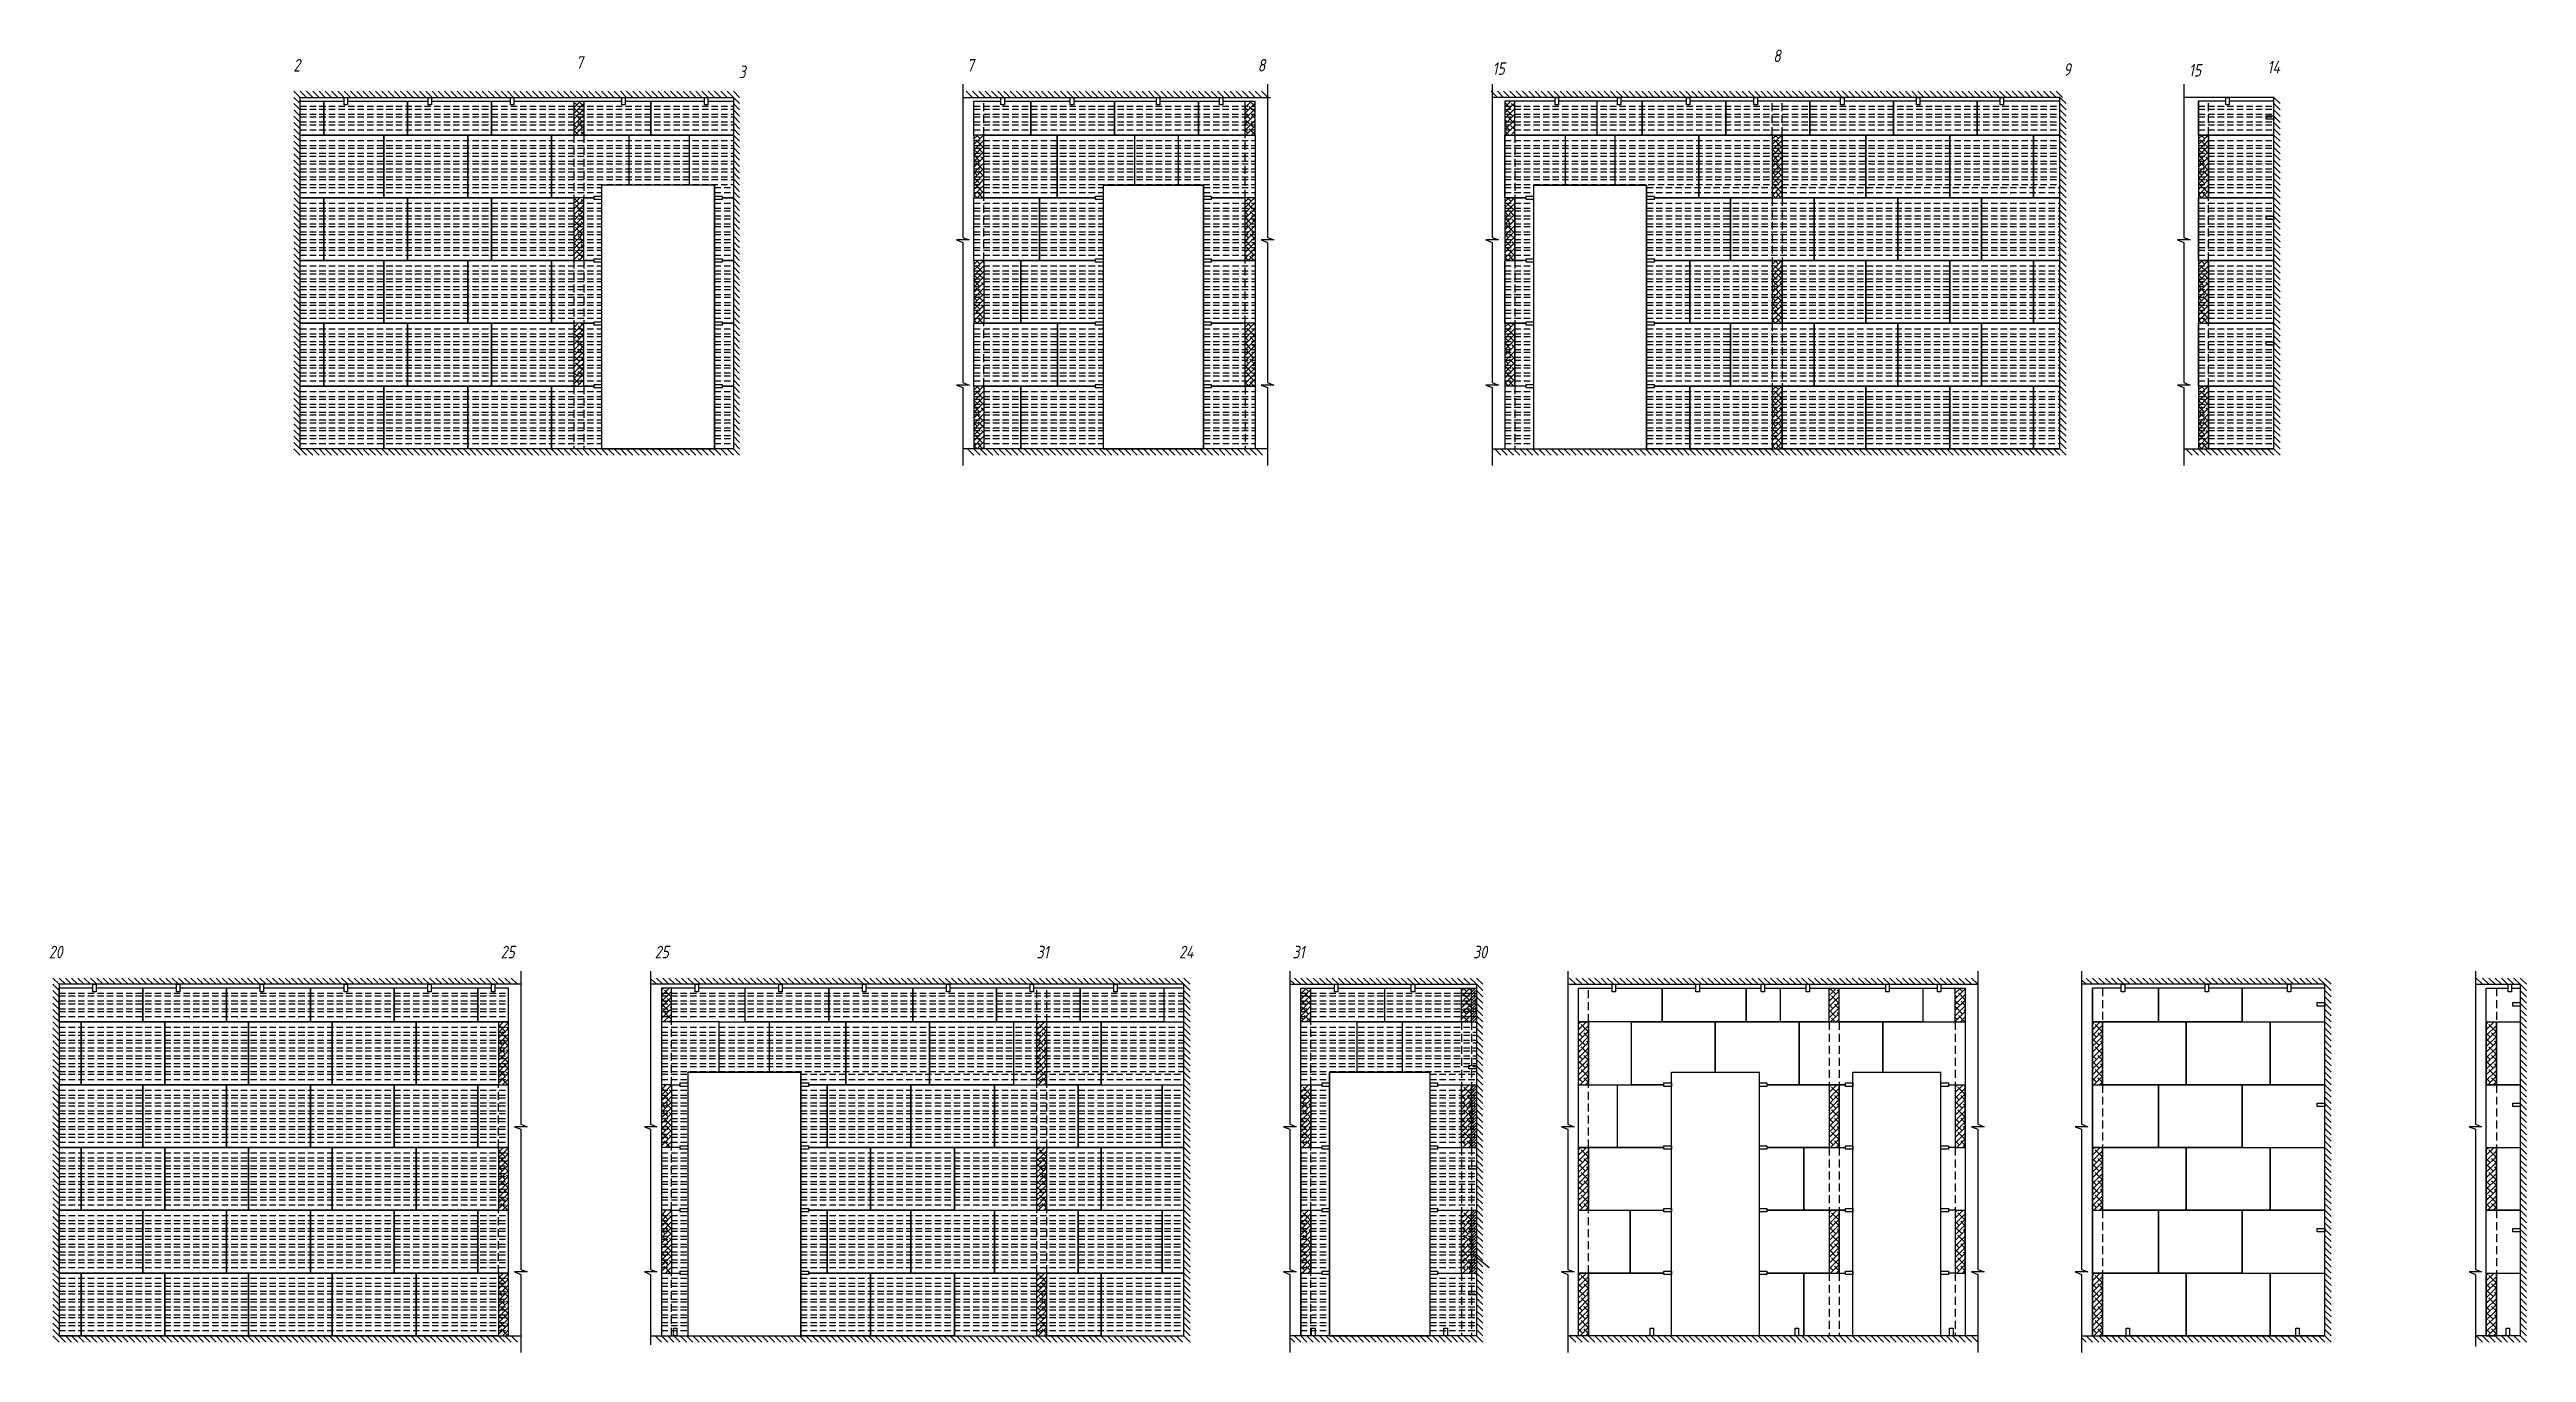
# Model space of a CAD drawing. Header units: millimetres. Extents: x -1499 to 18227, y -5398 to 4982.
import ezdxf
from ezdxf.enums import TextEntityAlignment as Align

# ---------------------------------------------------------------- set-up
doc = ezdxf.new("R2010")
doc.units = ezdxf.units.MM
doc.linetypes.add('DASHED', pattern=[19.05, 12.7, -6.35])
doc.layers.add('100 noprint', color=1, linetype='Continuous', plot=False)
doc.styles.add('ГОСТ-ISOCPEUR', font='isocpeui.ttf', dxfattribs={"width": 0.8})
pattern_1 = [(45, (-56973.817, 13116.812), (-22.45064, 22.45064), []), (135, (-56973.817, 13116.812), (-67.351921, 22.45064), [79.375, -47.625])]
pattern_2 = [(45, (-59564.56, 63499.21), (-22.45064, 22.45064), []), (135, (-59564.56, 63499.21), (-67.351921, 22.45064), [79.375, -47.625])]
pattern_3 = [(45, (-59564.56, 64499.21), (-22.45064, 22.45064), []), (135, (-59564.56, 64499.21), (-67.351921, 22.45064), [79.375, -47.625])]
pattern_4 = [(45, (-59564.56, 63999.21), (-22.45064, 22.45064), []), (135, (-59564.56, 63999.21), (-67.351921, 22.45064), [79.375, -47.625])]
pattern_5 = [(45, (-59564.559, 63999.211), (-11.2253202, 11.2253202), [])]
pattern_6 = [(45, (-59564.56, 65499.21), (-22.45064, 22.45064), []), (135, (-59564.56, 65499.21), (-67.351921, 22.45064), [79.375, -47.625])]

msp = doc.modelspace()

# ---------------------------------------------------------------- texts
at = {"layer": '100 noprint', "style": 'ГОСТ-ISOCPEUR', "width": 0.8}
for s, p in [('8', (12258, 4932)), ('2', (470, 4857)), ('7', (2722, 4879)), ('3', (4017, 4804)), ('7', (5835, 4857)), ('8', (8153, 4857)), ('15', (10042, 4830)), ('9', (14569, 4823)), ('15', (15587, 4817)), ('14', (16214, 4843)), ('20', (-1450, -2208)), ('25', (2150, -2208)), ('25', (3377, -2208)), ('31', (6410, -2208)), ('24', (7554, -2208)), ('31', (8448, -2208)), ('30', (9894, -2208))]:
    msp.add_text(s, height=100, dxfattribs=at).set_placement(p, align=Align.MIDDLE)

# ---------------------------------------------------------------- hatches: boundary and pattern name
h = msp.add_hatch()
h.set_pattern_fill('ANSI38', color=256, scale=10, style=0)
h.set_pattern_definition(pattern_1)
h.paths.add_polyline_path([(2757, 2301), (2757, 2801), (2677, 2801), (2677, 2301)])
h.paths.add_polyline_path([(2757, 3301), (2757, 3801), (2677, 3801), (2677, 3301)])
h.paths.add_polyline_path([(2757, 4301), (2757, 4571), (2677, 4571), (2677, 4301)])
h = msp.add_hatch()
h.set_pattern_fill('ANSI38', color=256, scale=10, style=0)
h.set_pattern_definition(pattern_1)
h.paths.add_polyline_path([(8102, 4301), (8102, 4571), (8022, 4571), (8022, 4301)])
h = msp.add_hatch()
h.set_pattern_fill('ANSI38', color=256, scale=10, style=0)
h.set_pattern_definition(pattern_1)
h.paths.add_polyline_path([(10170, 4301), (10170, 4571), (10090, 4571), (10090, 4301)])
h = msp.add_hatch()
h.set_pattern_fill('ANSI38', color=256, scale=10, style=0)
h.set_pattern_definition([(45, (-56973.817, 15116.812), (-22.45064, 22.45064), []), (135, (-56973.817, 15116.812), (-67.351921, 22.45064), [79.375, -47.625])])
h.paths.add_polyline_path([(5942, 3801), (5942, 4301), (5862, 4301), (5862, 3801)])
h = msp.add_hatch()
h.set_pattern_fill('ANSI38', color=256, scale=10, style=0)
h.set_pattern_definition([(45, (-50615.41, 15116.812), (-22.45064, 22.45064), []), (135, (-50615.41, 15116.812), (-67.351921, 22.45064), [79.375, -47.625])])
h.paths.add_polyline_path([(12300, 3801), (12300, 4301), (12220, 4301), (12220, 3801)])
h = msp.add_hatch()
h.set_pattern_fill('ANSI38', color=256, scale=10, style=0)
h.set_pattern_definition([(45, (-47221.052, 15116.812), (-22.45064, 22.45064), []), (135, (-47221.052, 15116.812), (-67.351921, 22.45064), [79.375, -47.625])])
h.paths.add_polyline_path([(15695, 3801), (15695, 4301), (15615, 4301), (15615, 3801)])
h = msp.add_hatch()
h.set_pattern_fill('ANSI38', color=256, scale=10, style=0)
h.set_pattern_definition([(45, (-54813.817, 14616.812), (-22.45064, 22.45064), []), (135, (-54813.817, 14616.812), (-67.351921, 22.45064), [79.375, -47.625])])
h.paths.add_polyline_path([(8102, 3301), (8102, 3801), (8022, 3801), (8022, 3301)])
h = msp.add_hatch()
h.set_pattern_fill('ANSI38', color=256, scale=10, style=0)
h.set_pattern_definition([(45, (-52745.41, 14616.812), (-22.45064, 22.45064), []), (135, (-52745.41, 14616.812), (-67.351921, 22.45064), [79.375, -47.625])])
h.paths.add_polyline_path([(10170, 3301), (10170, 3801), (10090, 3801), (10090, 3301)])
h = msp.add_hatch()
h.set_pattern_fill('ANSI38', color=256, scale=10, style=0)
h.set_pattern_definition([(45, (-56973.817, 14116.812), (-22.45064, 22.45064), []), (135, (-56973.817, 14116.812), (-67.351921, 22.45064), [79.375, -47.625])])
h.paths.add_polyline_path([(5942, 2801), (5942, 3301), (5862, 3301), (5862, 2801)])
h = msp.add_hatch()
h.set_pattern_fill('ANSI38', color=256, scale=10, style=0)
h.set_pattern_definition([(45, (-50615.41, 14116.812), (-22.45064, 22.45064), []), (135, (-50615.41, 14116.812), (-67.351921, 22.45064), [79.375, -47.625])])
h.paths.add_polyline_path([(12300, 2801), (12300, 3301), (12220, 3301), (12220, 2801)])
h = msp.add_hatch()
h.set_pattern_fill('ANSI38', color=256, scale=10, style=0)
h.set_pattern_definition([(45, (-47221.052, 14116.812), (-22.45064, 22.45064), []), (135, (-47221.052, 14116.812), (-67.351921, 22.45064), [79.375, -47.625])])
h.paths.add_polyline_path([(15695, 2801), (15695, 3301), (15615, 3301), (15615, 2801)])
h = msp.add_hatch()
h.set_pattern_fill('ANSI38', color=256, scale=10, style=0)
h.set_pattern_definition([(45, (-54813.817, 13616.812), (-22.45064, 22.45064), []), (135, (-54813.817, 13616.812), (-67.351921, 22.45064), [79.375, -47.625])])
h.paths.add_polyline_path([(8102, 2301), (8102, 2801), (8022, 2801), (8022, 2301)])
h = msp.add_hatch()
h.set_pattern_fill('ANSI38', color=256, scale=10, style=0)
h.set_pattern_definition([(45, (-52745.41, 13616.812), (-22.45064, 22.45064), []), (135, (-52745.41, 13616.812), (-67.351921, 22.45064), [79.375, -47.625])])
h.paths.add_polyline_path([(10170, 2301), (10170, 2801), (10090, 2801), (10090, 2301)])
h = msp.add_hatch()
h.set_pattern_fill('ANSI38', color=256, scale=10, style=0)
h.set_pattern_definition(pattern_1)
h.paths.add_polyline_path([(5942, 1801), (5942, 2301), (5862, 2301), (5862, 1801)])
h = msp.add_hatch()
h.set_pattern_fill('ANSI38', color=256, scale=10, style=0)
h.set_pattern_definition([(45, (-50615.41, 13116.812), (-22.45064, 22.45064), []), (135, (-50615.41, 13116.812), (-67.351921, 22.45064), [79.375, -47.625])])
h.paths.add_polyline_path([(12300, 1801), (12300, 2301), (12220, 2301), (12220, 1801)])
h = msp.add_hatch()
h.set_pattern_fill('ANSI38', color=256, scale=10, style=0)
h.set_pattern_definition([(45, (-47221.052, 13116.812), (-22.45064, 22.45064), []), (135, (-47221.052, 13116.812), (-67.351921, 22.45064), [79.375, -47.625])])
h.paths.add_polyline_path([(15695, 1801), (15695, 2301), (15615, 2301), (15615, 1801)])
h = msp.add_hatch()
h.set_pattern_fill('ANSI38', color=256, scale=10, style=0)
h.set_pattern_definition(pattern_4)
h.paths.add_polyline_path([(3454, -2765), (3454, -2495), (3374, -2495), (3374, -2765)])
h = msp.add_hatch()
h.set_pattern_fill('ANSI38', color=256, scale=10, style=0)
h.set_pattern_definition(pattern_4)
h.paths.add_polyline_path([(8545, -2765), (8545, -2495), (8465, -2495), (8465, -2765)])
h = msp.add_hatch()
h.set_pattern_fill('ANSI38', color=256, scale=10, style=0)
h.set_pattern_definition(pattern_4)
h.paths.add_polyline_path([(9825, -2765), (9825, -2495), (9745, -2495), (9745, -2765)])
h = msp.add_hatch()
h.set_pattern_fill('ANSI31', color=256, scale=5, style=0)
h.set_pattern_definition(pattern_5)
h.paths.add_polyline_path([(9865, -2765), (9865, -2495), (9825, -2495), (9825, -2765)])
h = msp.add_hatch()
h.set_pattern_fill('ANSI38', color=256, scale=10, style=0)
h.set_pattern_definition(pattern_4)
h.paths.add_polyline_path([(12753, -2765), (12753, -2495), (12673, -2495), (12673, -2765)])
h = msp.add_hatch()
h.set_pattern_fill('ANSI38', color=256, scale=10, style=0)
h.set_pattern_definition(pattern_4)
h.paths.add_polyline_path([(13758, -2765), (13758, -2495), (13678, -2495), (13678, -2765)])
h = msp.add_hatch()
h.set_pattern_fill('ANSI38', color=256, scale=10, style=0)
h.set_pattern_definition(pattern_6)
h.paths.add_polyline_path([(2157, -3265), (2157, -2765), (2077, -2765), (2077, -3265)])
h = msp.add_hatch()
h.set_pattern_fill('ANSI38', color=256, scale=10, style=0)
h.set_pattern_definition(pattern_6)
h.paths.add_polyline_path([(6444, -3265), (6444, -2765), (6364, -2765), (6364, -3265)])
h = msp.add_hatch()
h.set_pattern_fill('ANSI38', color=256, scale=10, style=0)
h.set_pattern_definition([(45, (-55250.276, 65499.21), (-22.45064, 22.45064), []), (135, (-55250.276, 65499.21), (-67.351921, 22.45064), [79.375, -47.625])])
h.paths.add_polyline_path([(10758, -3265), (10758, -2765), (10678, -2765), (10678, -3265)])
h = msp.add_hatch()
h.set_pattern_fill('ANSI38', color=256, scale=10, style=0)
h.set_pattern_definition([(45, (-51157.83, 65499.21), (-22.45064, 22.45064), []), (135, (-51157.83, 65499.21), (-67.351921, 22.45064), [79.375, -47.625])])
h.paths.add_polyline_path([(14851, -3265), (14851, -2765), (14771, -2765), (14771, -3265)])
h = msp.add_hatch()
h.set_pattern_fill('ANSI38', color=256, scale=10, style=0)
h.set_pattern_definition([(45, (-48021.667, 65499.21), (-22.45064, 22.45064), []), (135, (-48021.667, 65499.21), (-67.351921, 22.45064), [79.375, -47.625])])
h.paths.add_polyline_path([(17987, -3265), (17987, -2765), (17907, -2765), (17907, -3265)])
h = msp.add_hatch()
h.set_pattern_fill('ANSI38', color=256, scale=10, style=0)
h.set_pattern_definition([(45, (-58267.534, 64999.21), (-22.45064, 22.45064), []), (135, (-58267.534, 64999.21), (-67.351921, 22.45064), [79.375, -47.625])])
h.paths.add_polyline_path([(3454, -3765), (3454, -3265), (3374, -3265), (3374, -3765)])
h = msp.add_hatch()
h.set_pattern_fill('ANSI38', color=256, scale=10, style=0)
h.set_pattern_definition([(45, (-57463.366, 64999.21), (-22.45064, 22.45064), []), (135, (-57463.366, 64999.21), (-67.351921, 22.45064), [79.375, -47.625])])
h.paths.add_polyline_path([(8545, -3765), (8545, -3265), (8465, -3265), (8465, -3765)])
h = msp.add_hatch()
h.set_pattern_fill('ANSI38', color=256, scale=10, style=0)
h.set_pattern_definition([(45, (-56183.366, 64999.21), (-22.45064, 22.45064), []), (135, (-56183.366, 64999.21), (-67.351921, 22.45064), [79.375, -47.625])])
h.paths.add_polyline_path([(9825, -3765), (9825, -3265), (9745, -3265), (9745, -3765)])
h = msp.add_hatch()
h.set_pattern_fill('ANSI31', color=256, scale=5, style=0)
h.set_pattern_definition(pattern_5)
h.paths.add_polyline_path([(9865, -3765), (9865, -3265), (9825, -3265), (9825, -3765)])
h = msp.add_hatch()
h.set_pattern_fill('ANSI38', color=256, scale=10, style=0)
h.set_pattern_definition([(45, (-53255.276, 64999.21), (-22.45064, 22.45064), []), (135, (-53255.276, 64999.21), (-67.351921, 22.45064), [79.375, -47.625])])
h.paths.add_polyline_path([(12753, -3765), (12753, -3265), (12673, -3265), (12673, -3765)])
h = msp.add_hatch()
h.set_pattern_fill('ANSI38', color=256, scale=10, style=0)
h.set_pattern_definition([(45, (-52250.276, 64999.21), (-22.45064, 22.45064), []), (135, (-52250.276, 64999.21), (-67.351921, 22.45064), [79.375, -47.625])])
h.paths.add_polyline_path([(13758, -3765), (13758, -3265), (13678, -3265), (13678, -3765)])
h = msp.add_hatch()
h.set_pattern_fill('ANSI38', color=256, scale=10, style=0)
h.set_pattern_definition(pattern_3)
h.paths.add_polyline_path([(2157, -4265), (2157, -3765), (2077, -3765), (2077, -4265)])
h = msp.add_hatch()
h.set_pattern_fill('ANSI38', color=256, scale=10, style=0)
h.set_pattern_definition(pattern_3)
h.paths.add_polyline_path([(6444, -4265), (6444, -3765), (6364, -3765), (6364, -4265)])
h = msp.add_hatch()
h.set_pattern_fill('ANSI38', color=256, scale=10, style=0)
h.set_pattern_definition([(45, (-55250.276, 64499.21), (-22.45064, 22.45064), []), (135, (-55250.276, 64499.21), (-67.351921, 22.45064), [79.375, -47.625])])
h.paths.add_polyline_path([(10758, -4265), (10758, -3765), (10678, -3765), (10678, -4265)])
h = msp.add_hatch()
h.set_pattern_fill('ANSI38', color=256, scale=10, style=0)
h.set_pattern_definition([(45, (-51157.83, 64499.21), (-22.45064, 22.45064), []), (135, (-51157.83, 64499.21), (-67.351921, 22.45064), [79.375, -47.625])])
h.paths.add_polyline_path([(14851, -4265), (14851, -3765), (14771, -3765), (14771, -4265)])
h = msp.add_hatch()
h.set_pattern_fill('ANSI38', color=256, scale=10, style=0)
h.set_pattern_definition([(45, (-48021.667, 64499.21), (-22.45064, 22.45064), []), (135, (-48021.667, 64499.21), (-67.351921, 22.45064), [79.375, -47.625])])
h.paths.add_polyline_path([(17987, -4265), (17987, -3765), (17907, -3765), (17907, -4265)])
h = msp.add_hatch()
h.set_pattern_fill('ANSI38', color=256, scale=10, style=0)
h.set_pattern_definition([(45, (-58267.534, 63999.21), (-22.45064, 22.45064), []), (135, (-58267.534, 63999.21), (-67.351921, 22.45064), [79.375, -47.625])])
h.paths.add_polyline_path([(3454, -4765), (3454, -4265), (3374, -4265), (3374, -4765)])
h = msp.add_hatch()
h.set_pattern_fill('ANSI38', color=256, scale=10, style=0)
h.set_pattern_definition([(45, (-57463.366, 63999.21), (-22.45064, 22.45064), []), (135, (-57463.366, 63999.21), (-67.351921, 22.45064), [79.375, -47.625])])
h.paths.add_polyline_path([(8545, -4765), (8545, -4265), (8465, -4265), (8465, -4765)])
h = msp.add_hatch()
h.set_pattern_fill('ANSI38', color=256, scale=10, style=0)
h.set_pattern_definition([(45, (-56183.366, 63999.21), (-22.45064, 22.45064), []), (135, (-56183.366, 63999.21), (-67.351921, 22.45064), [79.375, -47.625])])
h.paths.add_polyline_path([(9825, -4765), (9825, -4265), (9745, -4265), (9745, -4765)])
h = msp.add_hatch()
h.set_pattern_fill('ANSI31', color=256, scale=5, style=0)
h.set_pattern_definition([(45, (-59564.559, 62999.211), (-11.2253202, 11.2253202), [])])
h.paths.add_polyline_path([(9865, -4765), (9865, -4265), (9825, -4265), (9825, -4765)])
h = msp.add_hatch()
h.set_pattern_fill('ANSI38', color=256, scale=10, style=0)
h.set_pattern_definition([(45, (-53255.276, 63999.21), (-22.45064, 22.45064), []), (135, (-53255.276, 63999.21), (-67.351921, 22.45064), [79.375, -47.625])])
h.paths.add_polyline_path([(12753, -4765), (12753, -4265), (12673, -4265), (12673, -4765)])
h = msp.add_hatch()
h.set_pattern_fill('ANSI38', color=256, scale=10, style=0)
h.set_pattern_definition([(45, (-52250.276, 63999.21), (-22.45064, 22.45064), []), (135, (-52250.276, 63999.21), (-67.351921, 22.45064), [79.375, -47.625])])
h.paths.add_polyline_path([(13758, -4765), (13758, -4265), (13678, -4265), (13678, -4765)])
h = msp.add_hatch()
h.set_pattern_fill('ANSI38', color=256, scale=10, style=0)
h.set_pattern_definition(pattern_2)
h.paths.add_polyline_path([(2157, -5265), (2157, -4765), (2077, -4765), (2077, -5265)])
h = msp.add_hatch()
h.set_pattern_fill('ANSI38', color=256, scale=10, style=0)
h.set_pattern_definition(pattern_2)
h.paths.add_polyline_path([(6444, -5265), (6444, -4765), (6364, -4765), (6364, -5265)])
h = msp.add_hatch()
h.set_pattern_fill('ANSI38', color=256, scale=10, style=0)
h.set_pattern_definition([(45, (-55250.276, 63499.21), (-22.45064, 22.45064), []), (135, (-55250.276, 63499.21), (-67.351921, 22.45064), [79.375, -47.625])])
h.paths.add_polyline_path([(10758, -5265), (10758, -4765), (10678, -4765), (10678, -5265)])
h = msp.add_hatch()
h.set_pattern_fill('ANSI38', color=256, scale=10, style=0)
h.set_pattern_definition([(45, (-51157.83, 63499.21), (-22.45064, 22.45064), []), (135, (-51157.83, 63499.21), (-67.351921, 22.45064), [79.375, -47.625])])
h.paths.add_polyline_path([(14851, -5265), (14851, -4765), (14771, -4765), (14771, -5265)])
h = msp.add_hatch()
h.set_pattern_fill('ANSI38', color=256, scale=10, style=0)
h.set_pattern_definition([(45, (-48021.667, 63499.21), (-22.45064, 22.45064), []), (135, (-48021.667, 63499.21), (-67.351921, 22.45064), [79.375, -47.625])])
h.paths.add_polyline_path([(17987, -5265), (17987, -4765), (17907, -4765), (17907, -5265)])

# ---------------------------------------------------------------- linework, layer by layer
for p, q in [((447, 4651), (497, 4601)), ((447, 4601), (497, 4551)), ((447, 4551), (497, 4501)), ((497, 4651), (547, 4601)), ((497, 1801), (497, 4601)), ((497, 4601), (3947, 4601)), ((497, 4571), (848, 4571)), ((547, 4651), (597, 4601)), ((597, 4651), (647, 4601)), ((647, 4651), (697, 4601)), ((697, 4651), (747, 4601)), ((747, 4651), (797, 4601)), ((797, 4651), (847, 4601)), ((847, 4651), (897, 4601)), ((875, 4571), (1515, 4571)), ((897, 4651), (947, 4601)), ((947, 4651), (997, 4601)), ((997, 4651), (1047, 4601)), ((1047, 4651), (1097, 4601)), ((1097, 4651), (1147, 4601)), ((1147, 4651), (1197, 4601)), ((1197, 4651), (1247, 4601)), ((1247, 4651), (1297, 4601)), ((1297, 4651), (1347, 4601)), ((1347, 4651), (1397, 4601)), ((1397, 4651), (1447, 4601)), ((1447, 4651), (1497, 4601)), ((1497, 4651), (1547, 4601)), ((1542, 4571), (2172, 4571)), ((1547, 4651), (1597, 4601)), ((1597, 4651), (1647, 4601)), ((1647, 4651), (1697, 4601)), ((1697, 4651), (1747, 4601)), ((1747, 4651), (1797, 4601)), ((1797, 4651), (1847, 4601)), ((1847, 4651), (1897, 4601)), ((1897, 4651), (1947, 4601)), ((1947, 4651), (1997, 4601)), ((1997, 4651), (2047, 4601)), ((2020, 4301), (2020, 4571)), ((2047, 4651), (2097, 4601)), ((2097, 4651), (2147, 4601)), ((2147, 4651), (2197, 4601)), ((2197, 4651), (2247, 4601)), ((2199, 4571), (3059, 4571)), ((2247, 4651), (2297, 4601)), ((2297, 4651), (2347, 4601)), ((2347, 4651), (2397, 4601)), ((2397, 4651), (2447, 4601)), ((2447, 4651), (2497, 4601)), ((2497, 4651), (2547, 4601)), ((2547, 4651), (2597, 4601)), ((2597, 4651), (2647, 4601)), ((2647, 4651), (2697, 4601)), ((2677, 4571), (2677, 4301)), ((2697, 4651), (2747, 4601)), ((2747, 4651), (2797, 4601)), ((2757, 4571), (2757, 4301)), ((2797, 4651), (2847, 4601)), ((2847, 4651), (2897, 4601)), ((2897, 4651), (2947, 4601)), ((2947, 4651), (2997, 4601)), ((2997, 4651), (3047, 4601)), ((3047, 4651), (3097, 4601)), ((3086, 4571), (3716, 4571)), ((3097, 4651), (3147, 4601)), ((3147, 4651), (3197, 4601)), ((3197, 4651), (3247, 4601)), ((3247, 4651), (3297, 4601)), ((3290, 4301), (3290, 4571)), ((3290, 4301), (3290, 4571)), ((3297, 4651), (3347, 4601)), ((3347, 4651), (3397, 4601)), ((3397, 4651), (3447, 4601)), ((3447, 4651), (3497, 4601)), ((3497, 4651), (3547, 4601)), ((3547, 4651), (3597, 4601)), ((3597, 4651), (3647, 4601)), ((3647, 4651), (3697, 4601)), ((3697, 4651), (3747, 4601)), ((3743, 4571), (3947, 4571)), ((3747, 4651), (3797, 4601)), ((3797, 4651), (3847, 4601)), ((3847, 4651), (3897, 4601)), ((3897, 4651), (3947, 4601)), ((3947, 4651), (3997, 4601)), ((3947, 4601), (3947, 1801)), ((3947, 4601), (3997, 4551)), ((3947, 4571), (3947, 4301)), ((3947, 4551), (3997, 4501)), ((5775, 4601), (8224, 4601)), ((5802, 4651), (5852, 4601)), ((5852, 4651), (5902, 4601)), ((5862, 4301), (5862, 4571)), ((5862, 4571), (6078, 4571)), ((5902, 4651), (5952, 4601)), ((5952, 4651), (6002, 4601)), ((6002, 4651), (6052, 4601)), ((6052, 4651), (6102, 4601)), ((6102, 4651), (6152, 4601)), ((6105, 4571), (6630, 4571)), ((6152, 4651), (6202, 4601)), ((6202, 4651), (6252, 4601)), ((6252, 4651), (6302, 4601)), ((6302, 4651), (6352, 4601)), ((6352, 4651), (6402, 4601)), ((6402, 4651), (6452, 4601)), ((6452, 4651), (6502, 4601)), ((6502, 4651), (6552, 4601)), ((6552, 4651), (6602, 4601)), ((6602, 4651), (6652, 4601)), ((6652, 4651), (6702, 4601)), ((6657, 4571), (7317, 4571)), ((6702, 4651), (6752, 4601)), ((6752, 4651), (6802, 4601)), ((6802, 4651), (6852, 4601)), ((6852, 4651), (6902, 4601)), ((6902, 4651), (6952, 4601)), ((6952, 4651), (7002, 4601)), ((7002, 4651), (7052, 4601)), ((7052, 4651), (7102, 4601)), ((7102, 4651), (7152, 4601)), ((7152, 4651), (7202, 4601)), ((7202, 4651), (7252, 4601)), ((7252, 4651), (7302, 4601)), ((7302, 4651), (7352, 4601)), ((7344, 4571), (7819, 4571)), ((7352, 4651), (7402, 4601)), ((7402, 4651), (7452, 4601)), ((7452, 4651), (7502, 4601)), ((7502, 4651), (7552, 4601)), ((7552, 4651), (7602, 4601)), ((7602, 4651), (7652, 4601)), ((7652, 4651), (7702, 4601)), ((7702, 4651), (7752, 4601)), ((7752, 4651), (7802, 4601)), ((7802, 4651), (7852, 4601)), ((7846, 4571), (8102, 4571)), ((7852, 4651), (7902, 4601)), ((7902, 4651), (7952, 4601)), ((7952, 4651), (8002, 4601)), ((8002, 4651), (8052, 4601)), ((8022, 4301), (8022, 4571)), ((8052, 4651), (8102, 4601)), ((8102, 4651), (8152, 4601)), ((8102, 4301), (8102, 4571)), ((8152, 4651), (8202, 4601)), ((9981, 4651), (10031, 4601)), ((14510, 4601), (9989, 4601)), ((10031, 4651), (10081, 4601)), ((10081, 4651), (10131, 4601)), ((10090, 4571), (10090, 1801)), ((10491, 4571), (10090, 4571)), ((10131, 4651), (10181, 4601)), ((10170, 4301), (10170, 4571)), ((10170, 4301), (10170, 4571)), ((10181, 4651), (10231, 4601)), ((10231, 4651), (10281, 4601)), ((10281, 4651), (10331, 4601)), ((10331, 4651), (10381, 4601)), ((10381, 4651), (10431, 4601)), ((10431, 4651), (10481, 4601)), ((10481, 4651), (10531, 4601)), ((10987, 4571), (10518, 4571)), ((10531, 4651), (10581, 4601)), ((10581, 4651), (10631, 4601)), ((10631, 4651), (10681, 4601)), ((10681, 4651), (10731, 4601)), ((10731, 4651), (10781, 4601)), ((10781, 4651), (10831, 4601)), ((10827, 4301), (10827, 4571)), ((10831, 4651), (10881, 4601)), ((10881, 4651), (10931, 4601)), ((10931, 4651), (10981, 4601)), ((10981, 4651), (11031, 4601)), ((11537, 4571), (11014, 4571)), ((11031, 4651), (11081, 4601)), ((11081, 4651), (11131, 4601)), ((11131, 4651), (11181, 4601)), ((11181, 4651), (11231, 4601)), ((11231, 4651), (11281, 4601)), ((11281, 4651), (11331, 4601)), ((11331, 4651), (11381, 4601)), ((11381, 4651), (11431, 4601)), ((11431, 4651), (11481, 4601)), ((11481, 4651), (11531, 4601)), ((11531, 4651), (11581, 4601)), ((12075, 4571), (11564, 4571)), ((11581, 4651), (11631, 4601)), ((11631, 4651), (11681, 4601)), ((11681, 4651), (11731, 4601)), ((11731, 4651), (11781, 4601)), ((11781, 4651), (11831, 4601)), ((11831, 4651), (11881, 4601)), ((11881, 4651), (11931, 4601)), ((11931, 4651), (11981, 4601)), ((11981, 4651), (12031, 4601)), ((12031, 4651), (12081, 4601)), ((12081, 4651), (12131, 4601)), ((12765, 4571), (12102, 4571)), ((12131, 4651), (12181, 4601)), ((12181, 4651), (12231, 4601)), ((12231, 4651), (12281, 4601)), ((12281, 4651), (12331, 4601)), ((12331, 4651), (12381, 4601)), ((12381, 4651), (12431, 4601)), ((12431, 4651), (12481, 4601)), ((12481, 4651), (12531, 4601)), ((12531, 4651), (12581, 4601)), ((12581, 4651), (12631, 4601)), ((12631, 4651), (12681, 4601)), ((12681, 4651), (12731, 4601)), ((12731, 4651), (12781, 4601)), ((12781, 4651), (12831, 4601)), ((13368, 4571), (12792, 4571)), ((12831, 4651), (12881, 4601)), ((12881, 4651), (12931, 4601)), ((12931, 4651), (12981, 4601)), ((12981, 4651), (13031, 4601)), ((13031, 4651), (13081, 4601)), ((13081, 4651), (13131, 4601)), ((13131, 4651), (13181, 4601)), ((13181, 4651), (13231, 4601)), ((13231, 4651), (13281, 4601)), ((13281, 4651), (13331, 4601)), ((13331, 4651), (13381, 4601)), ((13381, 4651), (13431, 4601)), ((14036, 4571), (13395, 4571)), ((13431, 4651), (13481, 4601)), ((13481, 4651), (13531, 4601)), ((13531, 4651), (13581, 4601)), ((13581, 4651), (13631, 4601)), ((13631, 4651), (13681, 4601)), ((13681, 4651), (13731, 4601)), ((13731, 4651), (13781, 4601)), ((13781, 4651), (13831, 4601)), ((13831, 4651), (13881, 4601)), ((13853, 4301), (13853, 4571)), ((13881, 4651), (13931, 4601)), ((13931, 4651), (13981, 4601)), ((13981, 4651), (14031, 4601)), ((14031, 4651), (14081, 4601)), ((14510, 4571), (14063, 4571)), ((14081, 4651), (14131, 4601)), ((14131, 4651), (14181, 4601)), ((14181, 4651), (14231, 4601)), ((14231, 4651), (14281, 4601)), ((14281, 4651), (14331, 4601)), ((14331, 4651), (14381, 4601)), ((14381, 4651), (14431, 4601)), ((14431, 4651), (14481, 4601)), ((14481, 4651), (14531, 4601)), ((14510, 1801), (14510, 4601)), ((14510, 4601), (14560, 4551)), ((14510, 4551), (14560, 4501)), ((16215, 4601), (15498, 4601)), ((15615, 4571), (15615, 1801)), ((15615, 4571), (15615, 4301)), ((15833, 4571), (15615, 4571)), ((16215, 4571), (15860, 4571)), ((16215, 1801), (16215, 4601)), ((16215, 4601), (16265, 4551)), ((16215, 4551), (16265, 4501)), ((447, 4501), (497, 4451)), ((447, 4451), (497, 4401)), ((447, 4401), (497, 4351)), ((447, 4351), (497, 4301)), ((3947, 4501), (3997, 4451)), ((3947, 4451), (3997, 4401)), ((3947, 4401), (3997, 4351)), ((3947, 4351), (3997, 4301)), ((14510, 4501), (14560, 4451)), ((14510, 4451), (14560, 4401)), ((14510, 4401), (14560, 4351)), ((14510, 4351), (14560, 4301)), ((16215, 4501), (16265, 4451)), ((16215, 4451), (16265, 4401)), ((16215, 4401), (16265, 4351)), ((16215, 4351), (16265, 4301)), ((447, 4301), (497, 4251)), ((447, 4251), (497, 4201)), ((447, 4201), (497, 4151)), ((447, 4151), (497, 4101)), ((2687, 4301), (2020, 4301)), ((2498, 3801), (2498, 4301)), ((2498, 4301), (3165, 4301)), ((3115, 4301), (3115, 3901)), ((3165, 4301), (3597, 4301)), ((3947, 4301), (3290, 4301)), ((3947, 4301), (3997, 4251)), ((3947, 4251), (3997, 4201)), ((3947, 4201), (3997, 4151)), ((3947, 4151), (3997, 4101)), ((5862, 4301), (5862, 3801)), ((5942, 4301), (6525, 4301)), ((5942, 3801), (5942, 4301)), ((6525, 4301), (6525, 3801)), ((6525, 4301), (7192, 4301)), ((6525, 3801), (6525, 4301)), ((7142, 4301), (7142, 3901)), ((7192, 4301), (7492, 4301)), ((7492, 3901), (7492, 4301)), ((7492, 3901), (7492, 4301)), ((7492, 4301), (8102, 4301)), ((8102, 4301), (8102, 3801)), ((10090, 4301), (10570, 4301)), ((10090, 3801), (10090, 4301)), ((10827, 4301), (10170, 4301)), ((10570, 4301), (10570, 3901)), ((10570, 4301), (10970, 4301)), ((10970, 3901), (10970, 4301)), ((10970, 3901), (10970, 4301)), ((11637, 3801), (11637, 4301)), ((11637, 4301), (12220, 4301)), ((12220, 4301), (12220, 3801)), ((12220, 4301), (12300, 4301)), ((12300, 4301), (12300, 3801)), ((12300, 4301), (12300, 3801)), ((14510, 4301), (13853, 4301)), ((14510, 4301), (14560, 4251)), ((14510, 4251), (14560, 4201)), ((14510, 4201), (14560, 4151)), ((14510, 4151), (14560, 4101)), ((15615, 4301), (15615, 3801)), ((15615, 4301), (15695, 4301)), ((15695, 4301), (15695, 3801)), ((16215, 4301), (16265, 4251)), ((16215, 4251), (16265, 4201)), ((16215, 4201), (16265, 4151)), ((16215, 4151), (16265, 4101)), ((447, 4101), (497, 4051)), ((447, 4051), (497, 4001)), ((447, 4001), (497, 3951)), ((447, 3951), (497, 3901)), ((3947, 4101), (3997, 4051)), ((3947, 4051), (3997, 4001)), ((3947, 4001), (3997, 3951)), ((3947, 3951), (3997, 3901)), ((14510, 4101), (14560, 4051)), ((14510, 4051), (14560, 4001)), ((14510, 4001), (14560, 3951)), ((14510, 3951), (14560, 3901)), ((16215, 4101), (16265, 4051)), ((16215, 4051), (16265, 4001)), ((16215, 4001), (16265, 3951)), ((16215, 3951), (16265, 3901)), ((447, 3901), (497, 3851)), ((447, 3851), (497, 3801)), ((447, 3801), (497, 3751)), ((447, 3751), (497, 3701)), ((2020, 3301), (2020, 3801)), ((2020, 3801), (2677, 3801)), ((2837, 3801), (2498, 3801)), ((2677, 3801), (2677, 3301)), ((2897, 3901), (2897, 1801)), ((3797, 3901), (2897, 3901)), ((3797, 3901), (3797, 1801)), ((3947, 3901), (3997, 3851)), ((3947, 3851), (3997, 3801)), ((3947, 3801), (3997, 3751)), ((3947, 3751), (3997, 3701)), ((5862, 3801), (6385, 3801)), ((5862, 3301), (5862, 3801)), ((6525, 3801), (5942, 3801)), ((6385, 3801), (6385, 3301)), ((6832, 3801), (6525, 3801)), ((6892, 3901), (6892, 1801)), ((6892, 3901), (7692, 3901)), ((7692, 3901), (7692, 1801)), ((8102, 3801), (7752, 3801)), ((8022, 3301), (8022, 3801)), ((8102, 3801), (8102, 3301)), ((10090, 3801), (10090, 3301)), ((10090, 3801), (10170, 3801)), ((10260, 3801), (10090, 3801)), ((10170, 3801), (10170, 3301)), ((10250, 3801), (10170, 3801)), ((10320, 3901), (10320, 1801)), ((10320, 3901), (11220, 3901)), ((11220, 3901), (11220, 1801)), ((12220, 3801), (11637, 3801)), ((14510, 3901), (14560, 3851)), ((14510, 3851), (14560, 3801)), ((14510, 3801), (14560, 3751)), ((14510, 3751), (14560, 3701)), ((15615, 3801), (15615, 3301)), ((15615, 3801), (16215, 3801)), ((16215, 3901), (16265, 3851)), ((16215, 3851), (16265, 3801)), ((16215, 3801), (16265, 3751)), ((16215, 3751), (16265, 3701)), ((447, 3701), (497, 3651)), ((447, 3651), (497, 3601)), ((447, 3601), (497, 3551)), ((3947, 3701), (3997, 3651)), ((3947, 3651), (3997, 3601)), ((3947, 3601), (3997, 3551)), ((14510, 3701), (14560, 3651)), ((14510, 3651), (14560, 3601)), ((14510, 3601), (14560, 3551)), ((16215, 3701), (16265, 3651)), ((16215, 3651), (16265, 3601)), ((16215, 3601), (16265, 3551)), ((447, 3551), (497, 3501)), ((447, 3501), (497, 3451)), ((447, 3451), (497, 3401)), ((447, 3401), (497, 3351)), ((3947, 3551), (3997, 3501)), ((3947, 3501), (3997, 3451)), ((3947, 3451), (3997, 3401)), ((3947, 3401), (3997, 3351)), ((14510, 3551), (14560, 3501)), ((14510, 3501), (14560, 3451)), ((14510, 3451), (14560, 3401)), ((14510, 3401), (14560, 3351)), ((16215, 3551), (16265, 3501)), ((16215, 3501), (16265, 3451)), ((16215, 3451), (16265, 3401)), ((16215, 3401), (16265, 3351)), ((447, 3351), (497, 3301)), ((447, 3301), (497, 3251)), ((447, 3251), (497, 3201)), ((447, 3201), (497, 3151)), ((2677, 3301), (2020, 3301)), ((2498, 2801), (2498, 3301)), ((2498, 3301), (2837, 3301)), ((3797, 2801), (3797, 3301)), ((3947, 3351), (3997, 3301)), ((3947, 3301), (3997, 3251)), ((3947, 3251), (3997, 3201)), ((3947, 3201), (3997, 3151)), ((5862, 3301), (5862, 2801)), ((6385, 3301), (5862, 3301)), ((5942, 3301), (5942, 2801)), ((6235, 2801), (6235, 3301)), ((6235, 3301), (6832, 3301)), ((8102, 3301), (8102, 2801)), ((10170, 3301), (10090, 3301)), ((12220, 3301), (12220, 2801)), ((12220, 3301), (12300, 3301)), ((12300, 3301), (12300, 2801)), ((14510, 3351), (14560, 3301)), ((14510, 3301), (14560, 3251)), ((14510, 3251), (14560, 3201)), ((14510, 3201), (14560, 3151)), ((15615, 3301), (15615, 2801)), ((15615, 3301), (15695, 3301)), ((15695, 3301), (15695, 2801)), ((16215, 3351), (16265, 3301)), ((16215, 3301), (16265, 3251)), ((16215, 3251), (16265, 3201)), ((16215, 3201), (16265, 3151)), ((447, 3151), (497, 3101)), ((447, 3101), (497, 3051)), ((447, 3051), (497, 3001)), ((447, 3001), (497, 2951)), ((3947, 3151), (3997, 3101)), ((3947, 3101), (3997, 3051)), ((3947, 3051), (3997, 3001)), ((3947, 3001), (3997, 2951)), ((14510, 3151), (14560, 3101)), ((14510, 3101), (14560, 3051)), ((14510, 3051), (14560, 3001)), ((14510, 3001), (14560, 2951)), ((16215, 3151), (16265, 3101)), ((16215, 3101), (16265, 3051)), ((16215, 3051), (16265, 3001)), ((16215, 3001), (16265, 2951)), ((447, 2951), (497, 2901)), ((447, 2901), (497, 2851)), ((447, 2851), (497, 2801)), ((447, 2801), (497, 2751)), ((2020, 2801), (2677, 2801)), ((2020, 2301), (2020, 2801)), ((2837, 2801), (2498, 2801)), ((2677, 2801), (2677, 2301)), ((2757, 2301), (2757, 2801)), ((2757, 2801), (2837, 2801)), ((3797, 2301), (3797, 2801)), ((3857, 2801), (3947, 2801)), ((3947, 2801), (3857, 2801)), ((3947, 2951), (3997, 2901)), ((3947, 2901), (3997, 2851)), ((3947, 2851), (3997, 2801)), ((3947, 2801), (3997, 2751)), ((6832, 2801), (6235, 2801)), ((8022, 2301), (8022, 2801)), ((8102, 2801), (8102, 2301)), ((10090, 2801), (10090, 2301)), ((10090, 2801), (10170, 2801)), ((10170, 2801), (10170, 2301)), ((10250, 2801), (10170, 2801)), ((14510, 2951), (14560, 2901)), ((14510, 2901), (14560, 2851)), ((14510, 2851), (14560, 2801)), ((14510, 2801), (14560, 2751)), ((15615, 2801), (15615, 2301)), ((15615, 2801), (16215, 2801)), ((16215, 2951), (16265, 2901)), ((16215, 2901), (16265, 2851)), ((16215, 2851), (16265, 2801)), ((16215, 2801), (16265, 2751)), ((447, 2751), (497, 2701)), ((447, 2701), (497, 2651)), ((447, 2651), (497, 2601)), ((447, 2601), (497, 2551)), ((3947, 2751), (3997, 2701)), ((3947, 2701), (3997, 2651)), ((3947, 2651), (3997, 2601)), ((3947, 2601), (3997, 2551)), ((14510, 2751), (14560, 2701)), ((14510, 2701), (14560, 2651)), ((14510, 2651), (14560, 2601)), ((14510, 2601), (14560, 2551)), ((16215, 2751), (16265, 2701)), ((16215, 2701), (16265, 2651)), ((16215, 2651), (16265, 2601)), ((16215, 2601), (16265, 2551)), ((447, 2551), (497, 2501)), ((447, 2501), (497, 2451)), ((447, 2451), (497, 2401)), ((447, 2401), (497, 2351)), ((3947, 2551), (3997, 2501)), ((3947, 2501), (3997, 2451)), ((3947, 2451), (3997, 2401)), ((3947, 2401), (3997, 2351)), ((14510, 2551), (14560, 2501)), ((14510, 2501), (14560, 2451)), ((14510, 2451), (14560, 2401)), ((14510, 2401), (14560, 2351)), ((16215, 2551), (16265, 2501)), ((16215, 2501), (16265, 2451)), ((16215, 2451), (16265, 2401)), ((16215, 2401), (16265, 2351)), ((447, 2351), (497, 2301)), ((447, 2301), (497, 2251)), ((447, 2251), (497, 2201)), ((447, 2201), (497, 2151)), ((2677, 2301), (2020, 2301)), ((2837, 2301), (2757, 2301)), ((3947, 2351), (3997, 2301)), ((3947, 2301), (3997, 2251)), ((3947, 2251), (3997, 2201)), ((3947, 2201), (3997, 2151)), ((5862, 2301), (5862, 1801)), ((5942, 2301), (5942, 1801)), ((6235, 1801), (6235, 2301)), ((6235, 2301), (6832, 2301)), ((8102, 2301), (8102, 1801)), ((10170, 2301), (10090, 2301)), ((12220, 2301), (12220, 1801)), ((12220, 2301), (12300, 2301)), ((12300, 2301), (12300, 1801)), ((14510, 2351), (14560, 2301)), ((14510, 2301), (14560, 2251)), ((14510, 2251), (14560, 2201)), ((14510, 2201), (14560, 2151)), ((15615, 2301), (15615, 1801)), ((15615, 2301), (15695, 2301)), ((15695, 2301), (15695, 1801)), ((16215, 2351), (16265, 2301)), ((16215, 2301), (16265, 2251)), ((16215, 2251), (16265, 2201)), ((16215, 2201), (16265, 2151)), ((447, 2151), (497, 2101)), ((447, 2101), (497, 2051)), ((447, 2051), (497, 2001)), ((447, 2001), (497, 1951)), ((3947, 2151), (3997, 2101)), ((3947, 2101), (3997, 2051)), ((3947, 2051), (3997, 2001)), ((3947, 2001), (3997, 1951)), ((14510, 2151), (14560, 2101)), ((14510, 2101), (14560, 2051)), ((14510, 2051), (14560, 2001)), ((14510, 2001), (14560, 1951)), ((16215, 2151), (16265, 2101)), ((16215, 2101), (16265, 2051)), ((16215, 2051), (16265, 2001)), ((16215, 2001), (16265, 1951)), ((447, 1951), (497, 1901)), ((447, 1901), (497, 1851)), ((447, 1851), (497, 1801)), ((447, 1801), (497, 1751)), ((3947, 1801), (497, 1801)), ((497, 1801), (547, 1751)), ((547, 1801), (597, 1751)), ((597, 1801), (647, 1751)), ((647, 1801), (697, 1751)), ((697, 1801), (747, 1751)), ((747, 1801), (797, 1751)), ((797, 1801), (847, 1751)), ((847, 1801), (897, 1751)), ((897, 1801), (947, 1751)), ((947, 1801), (997, 1751)), ((997, 1801), (1047, 1751)), ((1047, 1801), (1097, 1751)), ((1097, 1801), (1147, 1751)), ((1147, 1801), (1197, 1751)), ((1197, 1801), (1247, 1751)), ((1247, 1801), (1297, 1751)), ((1297, 1801), (1347, 1751)), ((1347, 1801), (1397, 1751)), ((1397, 1801), (1447, 1751)), ((1447, 1801), (1497, 1751)), ((1497, 1801), (1547, 1751)), ((1547, 1801), (1597, 1751)), ((1597, 1801), (1647, 1751)), ((1647, 1801), (1697, 1751)), ((1697, 1801), (1747, 1751)), ((1747, 1801), (1797, 1751)), ((1797, 1801), (1847, 1751)), ((1847, 1801), (1897, 1751)), ((1897, 1801), (1947, 1751)), ((1947, 1801), (1997, 1751)), ((1997, 1801), (2047, 1751)), ((2047, 1801), (2097, 1751)), ((2097, 1801), (2147, 1751)), ((2147, 1801), (2197, 1751)), ((2197, 1801), (2247, 1751)), ((2247, 1801), (2297, 1751)), ((2297, 1801), (2347, 1751)), ((2347, 1801), (2397, 1751)), ((2397, 1801), (2447, 1751)), ((2447, 1801), (2497, 1751)), ((2497, 1801), (2547, 1751)), ((2547, 1801), (2597, 1751)), ((2597, 1801), (2647, 1751)), ((2647, 1801), (2697, 1751)), ((2697, 1801), (2747, 1751)), ((2747, 1801), (2797, 1751)), ((2797, 1801), (2847, 1751)), ((2847, 1801), (2897, 1751)), ((2897, 1801), (2947, 1751)), ((2947, 1801), (2997, 1751)), ((2997, 1801), (3047, 1751)), ((3047, 1801), (3097, 1751)), ((3097, 1801), (3147, 1751)), ((3147, 1801), (3197, 1751)), ((3197, 1801), (3247, 1751)), ((3247, 1801), (3297, 1751)), ((3297, 1801), (3347, 1751)), ((3347, 1801), (3397, 1751)), ((3397, 1801), (3447, 1751)), ((3447, 1801), (3497, 1751)), ((3497, 1801), (3547, 1751)), ((3547, 1801), (3597, 1751)), ((3597, 1801), (3647, 1751)), ((3647, 1801), (3697, 1751)), ((3697, 1801), (3747, 1751)), ((3747, 1801), (3797, 1751)), ((3797, 1801), (3847, 1751)), ((3847, 1801), (3897, 1751)), ((3897, 1801), (3947, 1751)), ((3947, 1951), (3997, 1901)), ((3947, 1901), (3997, 1851)), ((3947, 1851), (3997, 1801)), ((3947, 1801), (3997, 1751)), ((8200, 1801), (5775, 1801)), ((5812, 1801), (5862, 1751)), ((5862, 1801), (5912, 1751)), ((5912, 1801), (5962, 1751)), ((5962, 1801), (6012, 1751)), ((6012, 1801), (6062, 1751)), ((6062, 1801), (6112, 1751)), ((6112, 1801), (6162, 1751)), ((6162, 1801), (6212, 1751)), ((6212, 1801), (6262, 1751)), ((6892, 1801), (6235, 1801)), ((6262, 1801), (6312, 1751)), ((6312, 1801), (6362, 1751)), ((6362, 1801), (6412, 1751)), ((6412, 1801), (6462, 1751)), ((6462, 1801), (6512, 1751)), ((6512, 1801), (6562, 1751)), ((6562, 1801), (6612, 1751)), ((6612, 1801), (6662, 1751)), ((6662, 1801), (6712, 1751)), ((6712, 1801), (6762, 1751)), ((6762, 1801), (6812, 1751)), ((6812, 1801), (6862, 1751)), ((6862, 1801), (6912, 1751)), ((6912, 1801), (6962, 1751)), ((6962, 1801), (7012, 1751)), ((7012, 1801), (7062, 1751)), ((7062, 1801), (7112, 1751)), ((7112, 1801), (7162, 1751)), ((7162, 1801), (7212, 1751)), ((7212, 1801), (7262, 1751)), ((7262, 1801), (7312, 1751)), ((7312, 1801), (7362, 1751)), ((7362, 1801), (7412, 1751)), ((7412, 1801), (7462, 1751)), ((7462, 1801), (7512, 1751)), ((7512, 1801), (7562, 1751)), ((7562, 1801), (7612, 1751)), ((7612, 1801), (7662, 1751)), ((7662, 1801), (7712, 1751)), ((7712, 1801), (7762, 1751)), ((7762, 1801), (7812, 1751)), ((7812, 1801), (7862, 1751)), ((7862, 1801), (7912, 1751)), ((7912, 1801), (7962, 1751)), ((7962, 1801), (8012, 1751)), ((8012, 1801), (8062, 1751)), ((8062, 1801), (8112, 1751)), ((8112, 1801), (8162, 1751)), ((9989, 1801), (14510, 1801)), ((10010, 1801), (10060, 1751)), ((10060, 1801), (10110, 1751)), ((10110, 1801), (10160, 1751)), ((10160, 1801), (10210, 1751)), ((10210, 1801), (10260, 1751)), ((10260, 1801), (10310, 1751)), ((10310, 1801), (10360, 1751)), ((10360, 1801), (10410, 1751)), ((10410, 1801), (10460, 1751)), ((10460, 1801), (10510, 1751)), ((10510, 1801), (10560, 1751)), ((10560, 1801), (10610, 1751)), ((10610, 1801), (10660, 1751)), ((10660, 1801), (10710, 1751)), ((10710, 1801), (10760, 1751)), ((10760, 1801), (10810, 1751)), ((10810, 1801), (10860, 1751)), ((10860, 1801), (10910, 1751)), ((10910, 1801), (10960, 1751)), ((10960, 1801), (11010, 1751)), ((11010, 1801), (11060, 1751)), ((11060, 1801), (11110, 1751)), ((11110, 1801), (11160, 1751)), ((11160, 1801), (11210, 1751)), ((11210, 1801), (11260, 1751)), ((11260, 1801), (11310, 1751)), ((11310, 1801), (11360, 1751)), ((11360, 1801), (11410, 1751)), ((11410, 1801), (11460, 1751)), ((11460, 1801), (11510, 1751)), ((11510, 1801), (11560, 1751)), ((11560, 1801), (11610, 1751)), ((11610, 1801), (11660, 1751)), ((11660, 1801), (11710, 1751)), ((11710, 1801), (11760, 1751)), ((11760, 1801), (11810, 1751)), ((11810, 1801), (11860, 1751)), ((11860, 1801), (11910, 1751)), ((11910, 1801), (11960, 1751)), ((11960, 1801), (12010, 1751)), ((12010, 1801), (12060, 1751)), ((12060, 1801), (12110, 1751)), ((12110, 1801), (12160, 1751)), ((12160, 1801), (12210, 1751)), ((12210, 1801), (12260, 1751)), ((12260, 1801), (12310, 1751)), ((12310, 1801), (12360, 1751)), ((12360, 1801), (12410, 1751)), ((12410, 1801), (12460, 1751)), ((12460, 1801), (12510, 1751)), ((12510, 1801), (12560, 1751)), ((12560, 1801), (12610, 1751)), ((12610, 1801), (12660, 1751)), ((12660, 1801), (12710, 1751)), ((12710, 1801), (12760, 1751)), ((12760, 1801), (12810, 1751)), ((12810, 1801), (12860, 1751)), ((12860, 1801), (12910, 1751)), ((12910, 1801), (12960, 1751)), ((12960, 1801), (13010, 1751)), ((13010, 1801), (13060, 1751)), ((13060, 1801), (13110, 1751)), ((13110, 1801), (13160, 1751)), ((13160, 1801), (13210, 1751)), ((13210, 1801), (13260, 1751)), ((13260, 1801), (13310, 1751)), ((13310, 1801), (13360, 1751)), ((13360, 1801), (13410, 1751)), ((13410, 1801), (13460, 1751)), ((13460, 1801), (13510, 1751)), ((13510, 1801), (13560, 1751)), ((13560, 1801), (13610, 1751)), ((13610, 1801), (13660, 1751)), ((13660, 1801), (13710, 1751)), ((13710, 1801), (13760, 1751)), ((13760, 1801), (13810, 1751)), ((13810, 1801), (13860, 1751)), ((13860, 1801), (13910, 1751)), ((13910, 1801), (13960, 1751)), ((13960, 1801), (14010, 1751)), ((14010, 1801), (14060, 1751)), ((14060, 1801), (14110, 1751)), ((14110, 1801), (14160, 1751)), ((14160, 1801), (14210, 1751)), ((14210, 1801), (14260, 1751)), ((14260, 1801), (14310, 1751)), ((14310, 1801), (14360, 1751)), ((14360, 1801), (14410, 1751)), ((14410, 1801), (14460, 1751)), ((14460, 1801), (14510, 1751)), ((14510, 1951), (14560, 1901)), ((14510, 1901), (14560, 1851)), ((14510, 1851), (14560, 1801)), ((14510, 1801), (14560, 1751)), ((15498, 1801), (16215, 1801)), ((15515, 1801), (15565, 1751)), ((15565, 1801), (15615, 1751)), ((15615, 1801), (15665, 1751)), ((15665, 1801), (15715, 1751)), ((15715, 1801), (15765, 1751)), ((15765, 1801), (15815, 1751)), ((15815, 1801), (15865, 1751)), ((15865, 1801), (15915, 1751)), ((15915, 1801), (15965, 1751)), ((15965, 1801), (16015, 1751)), ((16015, 1801), (16065, 1751)), ((16065, 1801), (16115, 1751)), ((16115, 1801), (16165, 1751)), ((16165, 1801), (16215, 1751)), ((16215, 1951), (16265, 1901)), ((16215, 1901), (16265, 1851)), ((16215, 1851), (16265, 1801)), ((16215, 1801), (16265, 1751)), ((-1473, -2415), (-1423, -2465)), ((-1473, -2465), (-1423, -2515)), ((-1473, -2515), (-1423, -2565)), ((-1423, -2415), (-1373, -2465)), ((-1423, -2465), (-1423, -5265)), ((2255, -2465), (-1423, -2465)), ((-1155, -2495), (-1423, -2495)), ((-1373, -2415), (-1323, -2465)), ((-1323, -2415), (-1273, -2465)), ((-1273, -2415), (-1223, -2465)), ((-1223, -2415), (-1173, -2465)), ((-1173, -2415), (-1123, -2465)), ((-488, -2495), (-1128, -2495)), ((-1123, -2415), (-1073, -2465)), ((-1073, -2415), (-1023, -2465)), ((-1023, -2415), (-973, -2465)), ((-973, -2415), (-923, -2465)), ((-923, -2415), (-873, -2465)), ((-873, -2415), (-823, -2465)), ((-823, -2415), (-773, -2465)), ((-773, -2415), (-723, -2465)), ((-723, -2415), (-673, -2465)), ((-673, -2415), (-623, -2465)), ((-623, -2415), (-573, -2465)), ((-573, -2415), (-523, -2465)), ((-523, -2415), (-473, -2465)), ((-473, -2415), (-423, -2465)), ((179, -2495), (-461, -2495)), ((-423, -2415), (-373, -2465)), ((-373, -2415), (-323, -2465)), ((-323, -2415), (-273, -2465)), ((-273, -2415), (-223, -2465)), ((-223, -2415), (-173, -2465)), ((-173, -2415), (-123, -2465)), ((-123, -2415), (-73, -2465)), ((-73, -2415), (-23, -2465)), ((-23, -2415), (27, -2465)), ((27, -2415), (77, -2465)), ((77, -2415), (127, -2465)), ((127, -2415), (177, -2465)), ((177, -2415), (227, -2465)), ((846, -2495), (206, -2495)), ((227, -2415), (277, -2465)), ((277, -2415), (327, -2465)), ((327, -2415), (377, -2465)), ((377, -2415), (427, -2465)), ((427, -2415), (477, -2465)), ((477, -2415), (527, -2465)), ((527, -2415), (577, -2465)), ((577, -2415), (627, -2465)), ((627, -2415), (677, -2465)), ((677, -2415), (727, -2465)), ((727, -2415), (777, -2465)), ((777, -2415), (827, -2465)), ((827, -2415), (877, -2465)), ((1513, -2495), (873, -2495)), ((877, -2415), (927, -2465)), ((927, -2415), (977, -2465)), ((977, -2415), (1027, -2465)), ((1027, -2415), (1077, -2465)), ((1077, -2415), (1127, -2465)), ((1127, -2415), (1177, -2465)), ((1177, -2415), (1227, -2465)), ((1227, -2415), (1277, -2465)), ((1277, -2415), (1327, -2465)), ((1327, -2415), (1377, -2465)), ((1377, -2415), (1427, -2465)), ((1427, -2415), (1477, -2465)), ((1477, -2415), (1527, -2465)), ((1527, -2415), (1577, -2465)), ((2021, -2495), (1540, -2495)), ((1577, -2415), (1627, -2465)), ((1627, -2415), (1677, -2465)), ((1677, -2415), (1727, -2465)), ((1727, -2415), (1777, -2465)), ((1777, -2415), (1827, -2465)), ((1827, -2415), (1877, -2465)), ((1877, -2415), (1927, -2465)), ((1927, -2415), (1977, -2465)), ((1977, -2415), (2027, -2465)), ((2027, -2415), (2077, -2465)), ((2157, -2495), (2048, -2495)), ((2077, -2415), (2127, -2465)), ((2127, -2415), (2177, -2465)), ((2157, -5265), (2157, -2495)), ((2177, -2415), (2227, -2465)), ((3288, -2418), (3334, -2465)), ((7534, -2465), (3288, -2465)), ((3334, -2415), (3384, -2465)), ((3374, -2495), (3374, -5265)), ((3642, -2495), (3374, -2495)), ((3384, -2415), (3434, -2465)), ((3434, -2415), (3484, -2465)), ((3454, -2765), (3454, -2495)), ((3484, -2415), (3534, -2465)), ((3534, -2415), (3584, -2465)), ((3584, -2415), (3634, -2465)), ((3634, -2415), (3684, -2465)), ((4309, -2495), (3669, -2495)), ((3684, -2415), (3734, -2465)), ((3734, -2415), (3784, -2465)), ((3784, -2415), (3834, -2465)), ((3834, -2415), (3884, -2465)), ((3884, -2415), (3934, -2465)), ((3934, -2415), (3984, -2465)), ((3984, -2415), (4034, -2465)), ((4034, -2415), (4084, -2465)), ((4084, -2415), (4134, -2465)), ((4134, -2415), (4184, -2465)), ((4184, -2415), (4234, -2465)), ((4234, -2415), (4284, -2465)), ((4284, -2415), (4334, -2465)), ((4334, -2415), (4384, -2465)), ((4976, -2495), (4336, -2495)), ((4384, -2415), (4434, -2465)), ((4434, -2415), (4484, -2465)), ((4484, -2415), (4534, -2465)), ((4534, -2415), (4584, -2465)), ((4584, -2415), (4634, -2465)), ((4634, -2415), (4684, -2465)), ((4684, -2415), (4734, -2465)), ((4734, -2415), (4784, -2465)), ((4784, -2415), (4834, -2465)), ((4834, -2415), (4884, -2465)), ((4884, -2415), (4934, -2465)), ((4934, -2415), (4984, -2465)), ((4984, -2415), (5034, -2465)), ((5643, -2495), (5003, -2495)), ((5034, -2415), (5084, -2465)), ((5084, -2415), (5134, -2465)), ((5134, -2415), (5184, -2465)), ((5184, -2415), (5234, -2465)), ((5234, -2415), (5284, -2465)), ((5284, -2415), (5334, -2465)), ((5334, -2415), (5384, -2465)), ((5384, -2415), (5434, -2465)), ((5434, -2415), (5484, -2465)), ((5484, -2415), (5534, -2465)), ((5534, -2415), (5584, -2465)), ((5584, -2415), (5634, -2465)), ((5634, -2415), (5684, -2465)), ((6310, -2495), (5670, -2495)), ((5684, -2415), (5734, -2465)), ((5734, -2415), (5784, -2465)), ((5784, -2415), (5834, -2465)), ((5834, -2415), (5884, -2465)), ((5884, -2415), (5934, -2465)), ((5934, -2415), (5984, -2465)), ((5984, -2415), (6034, -2465)), ((6034, -2415), (6084, -2465)), ((6084, -2415), (6134, -2465)), ((6134, -2415), (6184, -2465)), ((6184, -2415), (6234, -2465)), ((6234, -2415), (6284, -2465)), ((6284, -2415), (6334, -2465)), ((6334, -2415), (6384, -2465)), ((6977, -2495), (6337, -2495)), ((6384, -2415), (6434, -2465)), ((6434, -2415), (6484, -2465)), ((6484, -2415), (6534, -2465)), ((6534, -2415), (6584, -2465)), ((6584, -2415), (6634, -2465)), ((6634, -2415), (6684, -2465)), ((6684, -2415), (6734, -2465)), ((6734, -2415), (6784, -2465)), ((6784, -2415), (6834, -2465)), ((6834, -2415), (6884, -2465)), ((6884, -2415), (6934, -2465)), ((6934, -2415), (6984, -2465)), ((6984, -2415), (7034, -2465)), ((7534, -2495), (7004, -2495)), ((7034, -2415), (7084, -2465)), ((7084, -2415), (7134, -2465)), ((7134, -2415), (7184, -2465)), ((7184, -2415), (7234, -2465)), ((7234, -2415), (7284, -2465)), ((7284, -2415), (7334, -2465)), ((7334, -2415), (7384, -2465)), ((7384, -2415), (7434, -2465)), ((7434, -2415), (7484, -2465)), ((7484, -2415), (7534, -2465)), ((7534, -2415), (7584, -2465)), ((7534, -5265), (7534, -2465)), ((7534, -2465), (7584, -2515)), ((7534, -2515), (7584, -2565)), ((8379, -2428), (8415, -2465)), ((8379, -2465), (9865, -2465)), ((8415, -2415), (8465, -2465)), ((8465, -2415), (8515, -2465)), ((8465, -5265), (8465, -2495)), ((8465, -2495), (8733, -2495)), ((8515, -2415), (8565, -2465)), ((8545, -2765), (8545, -2495)), ((8565, -2415), (8615, -2465)), ((8615, -2415), (8665, -2465)), ((8665, -2415), (8715, -2465)), ((8715, -2415), (8765, -2465)), ((8760, -2495), (9346, -2495)), ((8765, -2415), (8815, -2465)), ((8815, -2415), (8865, -2465)), ((8865, -2415), (8915, -2465)), ((8915, -2415), (8965, -2465)), ((8965, -2415), (9015, -2465)), ((9015, -2415), (9065, -2465)), ((9065, -2415), (9115, -2465)), ((9115, -2415), (9165, -2465)), ((9132, -2495), (9132, -2765)), ((9165, -2415), (9215, -2465)), ((9215, -2415), (9265, -2465)), ((9265, -2415), (9315, -2465)), ((9315, -2415), (9365, -2465)), ((9365, -2415), (9415, -2465)), ((9373, -2495), (9865, -2495)), ((9415, -2415), (9465, -2465)), ((9465, -2415), (9515, -2465)), ((9515, -2415), (9565, -2465)), ((9565, -2415), (9615, -2465)), ((9615, -2415), (9665, -2465)), ((9665, -2415), (9715, -2465)), ((9715, -2415), (9765, -2465)), ((9745, -2765), (9745, -2495)), ((9765, -2415), (9815, -2465)), ((9815, -2415), (9865, -2465)), ((9825, -2765), (9825, -2495)), ((9865, -2415), (9915, -2465)), ((9865, -2465), (9865, -5265)), ((9865, -2465), (9915, -2515)), ((9865, -2515), (9915, -2565)), ((10592, -2465), (13857, -2465)), ((10607, -2415), (10657, -2465)), ((10657, -2415), (10707, -2465)), ((10678, -5265), (10678, -2495)), ((10678, -2495), (10946, -2495)), ((10707, -2415), (10757, -2465)), ((10757, -2415), (10807, -2465)), ((10807, -2415), (10857, -2465)), ((10857, -2415), (10907, -2465)), ((10907, -2415), (10957, -2465)), ((10957, -2415), (11007, -2465)), ((10973, -2495), (11613, -2495)), ((11007, -2415), (11057, -2465)), ((11057, -2415), (11107, -2465)), ((11107, -2415), (11157, -2465)), ((11157, -2415), (11207, -2465)), ((11207, -2415), (11257, -2465)), ((11257, -2415), (11307, -2465)), ((11307, -2415), (11357, -2465)), ((11357, -2415), (11407, -2465)), ((11407, -2415), (11457, -2465)), ((11457, -2415), (11507, -2465)), ((11507, -2415), (11557, -2465)), ((11557, -2415), (11607, -2465)), ((11607, -2415), (11657, -2465)), ((11640, -2495), (12131, -2495)), ((11657, -2415), (11707, -2465)), ((11707, -2415), (11757, -2465)), ((11757, -2415), (11807, -2465)), ((11807, -2415), (11857, -2465)), ((11857, -2415), (11907, -2465)), ((11907, -2415), (11957, -2465)), ((11957, -2415), (12007, -2465)), ((12007, -2415), (12057, -2465)), ((12012, -2765), (12012, -2495)), ((12057, -2415), (12107, -2465)), ((12107, -2415), (12157, -2465)), ((12157, -2415), (12207, -2465)), ((12158, -2495), (12490, -2495)), ((12207, -2415), (12257, -2465)), ((12257, -2415), (12307, -2465)), ((12284, -2495), (12284, -2765)), ((12307, -2415), (12357, -2465)), ((12357, -2415), (12407, -2465)), ((12407, -2415), (12457, -2465)), ((12457, -2415), (12507, -2465)), ((12507, -2415), (12557, -2465)), ((12517, -2495), (13124, -2495)), ((12557, -2415), (12607, -2465)), ((12607, -2415), (12657, -2465)), ((12657, -2415), (12707, -2465)), ((12673, -2765), (12673, -2495)), ((12707, -2415), (12757, -2465)), ((12753, -2765), (12753, -2495)), ((12757, -2415), (12807, -2465)), ((12807, -2415), (12857, -2465)), ((12857, -2415), (12907, -2465)), ((12907, -2415), (12957, -2465)), ((12957, -2415), (13007, -2465)), ((13007, -2415), (13057, -2465)), ((13057, -2415), (13107, -2465)), ((13107, -2415), (13157, -2465)), ((13151, -2495), (13536, -2495)), ((13157, -2415), (13207, -2465)), ((13207, -2415), (13257, -2465)), ((13257, -2415), (13307, -2465)), ((13307, -2415), (13357, -2465)), ((13357, -2415), (13407, -2465)), ((13407, -2415), (13457, -2465)), ((13457, -2415), (13507, -2465)), ((13507, -2415), (13557, -2465)), ((13557, -2415), (13607, -2465)), ((13563, -2495), (13758, -2495)), ((13607, -2415), (13657, -2465)), ((13657, -2415), (13707, -2465)), ((13678, -2765), (13678, -2495)), ((13707, -2415), (13757, -2465)), ((13757, -2415), (13807, -2465)), ((13758, -2495), (13758, -5265)), ((13807, -2415), (13857, -2465)), ((14684, -2428), (14721, -2465)), ((16621, -2465), (14684, -2465)), ((14721, -2415), (14771, -2465)), ((14771, -2415), (14821, -2465)), ((14771, -2495), (14771, -5265)), ((14771, -5265), (14771, -2495)), ((15000, -2495), (14771, -2495)), ((14821, -2415), (14871, -2465)), ((14871, -2415), (14921, -2465)), ((14921, -2415), (14971, -2465)), ((14971, -2415), (15021, -2465)), ((15021, -2415), (15071, -2465)), ((15667, -2495), (15027, -2495)), ((15071, -2415), (15121, -2465)), ((15121, -2415), (15171, -2465)), ((15171, -2415), (15221, -2465)), ((15221, -2415), (15271, -2465)), ((15271, -2415), (15321, -2465)), ((15297, -2495), (15297, -2765)), ((15321, -2415), (15371, -2465)), ((15371, -2415), (15421, -2465)), ((15421, -2415), (15471, -2465)), ((15471, -2415), (15521, -2465)), ((15521, -2415), (15571, -2465)), ((15571, -2415), (15621, -2465)), ((15621, -2415), (15671, -2465)), ((15671, -2415), (15721, -2465)), ((16324, -2495), (15694, -2495)), ((15721, -2415), (15771, -2465)), ((15771, -2415), (15821, -2465)), ((15821, -2415), (15871, -2465)), ((15871, -2415), (15921, -2465)), ((15921, -2415), (15971, -2465)), ((15964, -2765), (15964, -2495)), ((15971, -2415), (16021, -2465)), ((16021, -2415), (16071, -2465)), ((16071, -2415), (16121, -2465)), ((16121, -2415), (16171, -2465)), ((16171, -2415), (16221, -2465)), ((16221, -2415), (16271, -2465)), ((16271, -2415), (16321, -2465)), ((16321, -2415), (16371, -2465)), ((16621, -2495), (16351, -2495)), ((16371, -2415), (16421, -2465)), ((16421, -2415), (16471, -2465)), ((16471, -2415), (16521, -2465)), ((16521, -2415), (16571, -2465)), ((16571, -2415), (16621, -2465)), ((16621, -2415), (16671, -2465)), ((16621, -5265), (16621, -2465)), ((16621, -2465), (16671, -2515)), ((16621, -2515), (16671, -2565)), ((17820, -2465), (18177, -2465)), ((17827, -2415), (17877, -2465)), ((17877, -2415), (17927, -2465)), ((17907, -5265), (17907, -2495)), ((17907, -2495), (18081, -2495)), ((17927, -2415), (17977, -2465)), ((17977, -2415), (18027, -2465)), ((18027, -2415), (18077, -2465)), ((18077, -2415), (18127, -2465)), ((18108, -2495), (18177, -2495)), ((18127, -2415), (18177, -2465)), ((18177, -2415), (18227, -2465)), ((18177, -2465), (18177, -5265)), ((18177, -2465), (18227, -2515)), ((18177, -2515), (18227, -2565)), ((-1473, -2565), (-1423, -2615)), ((-1473, -2615), (-1423, -2665)), ((-1473, -2665), (-1423, -2715)), ((-1473, -2715), (-1423, -2765)), ((7534, -2565), (7584, -2615)), ((7534, -2615), (7584, -2665)), ((7534, -2665), (7584, -2715)), ((7534, -2715), (7584, -2765)), ((9865, -2565), (9915, -2615)), ((9865, -2615), (9915, -2665)), ((9865, -2665), (9915, -2715)), ((9865, -2715), (9915, -2765)), ((16621, -2565), (16671, -2615)), ((16621, -2615), (16671, -2665)), ((16621, -2665), (16671, -2715)), ((16621, -2715), (16671, -2765)), ((18177, -2565), (18227, -2615)), ((18177, -2615), (18227, -2665)), ((18177, -2665), (18227, -2715)), ((18177, -2715), (18227, -2765)), ((-1473, -2765), (-1423, -2815)), ((-1473, -2815), (-1423, -2865)), ((-1473, -2865), (-1423, -2915)), ((-1473, -2915), (-1423, -2965)), ((1420, -2765), (2077, -2765)), ((1420, -3265), (1420, -2765)), ((2077, -2765), (2077, -3265)), ((2077, -2765), (2157, -2765)), ((2077, -2765), (2077, -3265)), ((3834, -2765), (3374, -2765)), ((3834, -3165), (3834, -2765)), ((3834, -2765), (4234, -2765)), ((4234, -2765), (4843, -2765)), ((4234, -3165), (4234, -2765)), ((4843, -2765), (4843, -3265)), ((6177, -2765), (6364, -2765)), ((6364, -3265), (6364, -2765)), ((6364, -2765), (6444, -2765)), ((6364, -2765), (6444, -2765)), ((6364, -3265), (6364, -2765)), ((6364, -2765), (6444, -2765)), ((6444, -3265), (6444, -2765)), ((6444, -3265), (6444, -2765)), ((6877, -2765), (7534, -2765)), ((6877, -3265), (6877, -2765)), ((6877, -2765), (7534, -2765)), ((6877, -2765), (7534, -2765)), ((7534, -2765), (7584, -2815)), ((7534, -2815), (7584, -2865)), ((7534, -2865), (7584, -2915)), ((7534, -2915), (7584, -2965)), ((8915, -2765), (8465, -2765)), ((9132, -2765), (8465, -2765)), ((8915, -3165), (8915, -2765)), ((8915, -2765), (9275, -2765)), ((9799, -2765), (9132, -2765)), ((9275, -3165), (9275, -2765)), ((9275, -2765), (9865, -2765)), ((9865, -2765), (9915, -2815)), ((9865, -2815), (9915, -2865)), ((9865, -2865), (9915, -2915)), ((9865, -2915), (9915, -2965)), ((10678, -2765), (10758, -2765)), ((10758, -3265), (10758, -2765)), ((10758, -2765), (10758, -3265)), ((11100, -2765), (10758, -2765)), ((12679, -2765), (12012, -2765)), ((12434, -2765), (13101, -2765)), ((12434, -3265), (12434, -2765)), ((13101, -2765), (13758, -2765)), ((13101, -3165), (13101, -2765)), ((13101, -2765), (13758, -2765)), ((13101, -2765), (13758, -2765)), ((13101, -2765), (13101, -3165)), ((14771, -2765), (14851, -2765)), ((14771, -2765), (14771, -3265)), ((15297, -2765), (14771, -2765)), ((14851, -3265), (14851, -2765)), ((14851, -2765), (14851, -3265)), ((16185, -3265), (16185, -2765)), ((16185, -2765), (16621, -2765)), ((16621, -2765), (16671, -2815)), ((16621, -2815), (16671, -2865)), ((16621, -2865), (16671, -2915)), ((16621, -2915), (16671, -2965)), ((17907, -2765), (17987, -2765)), ((17907, -2765), (17907, -3265)), ((17987, -3265), (17987, -2765)), ((17987, -2765), (17987, -3265)), ((17987, -2765), (18177, -2765)), ((18177, -2765), (18227, -2815)), ((18177, -2815), (18227, -2865)), ((18177, -2865), (18227, -2915)), ((18177, -2915), (18227, -2965)), ((-1473, -2965), (-1423, -3015)), ((-1473, -3015), (-1423, -3065)), ((-1473, -3065), (-1423, -3115)), ((-1473, -3115), (-1423, -3165)), ((7534, -2965), (7584, -3015)), ((7534, -3015), (7584, -3065)), ((7534, -3065), (7584, -3115)), ((7534, -3115), (7584, -3165)), ((9865, -2965), (9915, -3015)), ((9865, -3015), (9915, -3065)), ((9865, -3065), (9915, -3115)), ((9865, -3115), (9915, -3165)), ((16621, -2965), (16671, -3015)), ((16621, -3015), (16671, -3065)), ((16621, -3065), (16671, -3115)), ((16621, -3115), (16671, -3165)), ((18177, -2965), (18227, -3015)), ((18177, -3015), (18227, -3065)), ((18177, -3065), (18227, -3115)), ((18177, -3115), (18227, -3165)), ((-1473, -3165), (-1423, -3215)), ((-1473, -3215), (-1423, -3265)), ((-1473, -3265), (-1423, -3315)), ((-1473, -3315), (-1423, -3365)), ((2077, -3265), (1420, -3265)), ((3454, -3265), (3374, -3265)), ((3454, -3265), (3454, -3765)), ((3454, -3265), (3524, -3265)), ((3584, -3165), (3584, -5265)), ((3584, -3165), (4484, -3165)), ((4484, -3165), (4484, -5265)), ((4843, -3265), (4544, -3265)), ((7534, -3165), (7584, -3215)), ((7534, -3215), (7584, -3265)), ((7534, -3265), (7584, -3315)), ((7534, -3315), (7584, -3365)), ((8465, -3265), (8545, -3265)), ((8465, -3765), (8465, -3265)), ((8545, -3765), (8545, -3265)), ((8545, -3265), (8545, -3765)), ((8545, -3265), (8635, -3265)), ((8695, -5265), (8695, -3165)), ((8695, -3165), (9495, -3165)), ((9495, -5265), (9495, -3165)), ((9555, -3265), (9865, -3265)), ((9745, -3265), (9825, -3265)), ((9745, -3765), (9745, -3265)), ((9825, -3765), (9825, -3265)), ((9825, -3265), (9825, -3765)), ((9865, -3165), (9915, -3215)), ((9865, -3215), (9915, -3265)), ((9865, -3265), (9915, -3315)), ((9865, -3315), (9915, -3365)), ((10678, -3265), (10988, -3265)), ((10988, -3765), (10988, -3265)), ((10988, -3265), (11358, -3265)), ((11418, -5265), (11418, -3165)), ((11418, -3165), (12118, -3165)), ((12118, -5265), (12118, -3165)), ((12803, -3265), (12434, -3265)), ((12673, -3265), (12753, -3265)), ((12673, -3265), (12753, -3265)), ((12673, -3265), (12673, -3765)), ((12753, -3765), (12753, -3265)), ((12753, -3265), (12753, -3765)), ((12753, -3265), (12803, -3265)), ((12863, -3165), (13563, -3165)), ((12863, -5265), (12863, -3165)), ((13563, -5265), (13563, -3165)), ((13623, -3265), (13758, -3265)), ((13678, -3265), (13758, -3265)), ((13678, -3265), (13758, -3265)), ((13678, -3265), (13678, -3765)), ((13758, -3765), (13758, -3265)), ((13758, -3265), (13758, -3765)), ((14771, -3265), (15297, -3265)), ((14771, -3265), (16621, -3265)), ((14771, -3265), (14851, -3265)), ((14771, -3265), (14851, -3265)), ((15297, -3265), (15297, -3765)), ((15964, -3265), (16621, -3265)), ((15964, -3765), (15964, -3265)), ((16621, -3265), (16185, -3265)), ((16621, -3165), (16671, -3215)), ((16621, -3215), (16671, -3265)), ((16621, -3265), (16671, -3315)), ((16621, -3315), (16671, -3365)), ((17907, -3265), (18177, -3265)), ((18177, -3265), (17907, -3265)), ((17907, -3265), (17987, -3265)), ((17907, -3265), (17987, -3265)), ((18177, -3165), (18227, -3215)), ((18177, -3215), (18227, -3265)), ((18177, -3265), (18227, -3315)), ((18177, -3315), (18227, -3365)), ((-1473, -3365), (-1423, -3415)), ((-1473, -3415), (-1423, -3465)), ((-1473, -3465), (-1423, -3515)), ((-1473, -3515), (-1423, -3565)), ((7534, -3365), (7584, -3415)), ((7534, -3415), (7584, -3465)), ((7534, -3465), (7584, -3515)), ((7534, -3515), (7584, -3565)), ((9865, -3365), (9915, -3415)), ((9865, -3415), (9915, -3465)), ((9865, -3465), (9915, -3515)), ((9865, -3515), (9915, -3565)), ((16621, -3365), (16671, -3415)), ((16621, -3415), (16671, -3465)), ((16621, -3465), (16671, -3515)), ((16621, -3515), (16671, -3565)), ((18177, -3365), (18227, -3415)), ((18177, -3415), (18227, -3465)), ((18177, -3465), (18227, -3515)), ((18177, -3515), (18227, -3565)), ((-1473, -3565), (-1423, -3615)), ((-1473, -3615), (-1423, -3665)), ((-1473, -3665), (-1423, -3715)), ((-1473, -3715), (-1423, -3765)), ((7534, -3565), (7584, -3615)), ((7534, -3615), (7584, -3665)), ((7534, -3665), (7584, -3715)), ((7534, -3715), (7584, -3765)), ((9865, -3565), (9915, -3615)), ((9865, -3615), (9915, -3665)), ((9865, -3665), (9915, -3715)), ((9865, -3715), (9915, -3765)), ((16621, -3565), (16671, -3615)), ((16621, -3615), (16671, -3665)), ((16621, -3665), (16671, -3715)), ((16621, -3715), (16671, -3765)), ((18177, -3565), (18227, -3615)), ((18177, -3615), (18227, -3665)), ((18177, -3665), (18227, -3715)), ((18177, -3715), (18227, -3765)), ((-1473, -3765), (-1423, -3815)), ((-1473, -3815), (-1423, -3865)), ((-1473, -3865), (-1423, -3915)), ((-1473, -3915), (-1423, -3965)), ((1420, -3765), (2077, -3765)), ((1420, -4265), (1420, -3765)), ((2077, -3765), (2077, -4265)), ((2077, -3765), (2157, -3765)), ((2077, -3765), (2077, -4265)), ((5707, -3765), (6364, -3765)), ((5707, -4265), (5707, -3765)), ((5707, -3765), (6364, -3765)), ((6364, -4265), (6364, -3765)), ((6364, -3765), (6444, -3765)), ((6364, -3765), (6444, -3765)), ((6364, -4265), (6364, -3765)), ((6364, -3765), (6444, -3765)), ((6444, -4265), (6444, -3765)), ((6877, -3765), (7534, -3765)), ((6877, -4265), (6877, -3765)), ((6877, -3765), (7534, -3765)), ((6877, -3765), (7534, -3765)), ((7534, -3765), (7584, -3815)), ((7534, -3815), (7584, -3865)), ((7534, -3865), (7584, -3915)), ((7534, -3915), (7584, -3965)), ((8465, -4265), (8465, -3765)), ((8465, -3765), (8465, -4265)), ((8465, -3765), (8635, -3765)), ((8465, -3765), (8635, -3765)), ((9555, -3765), (9865, -3765)), ((9865, -3765), (9915, -3815)), ((9865, -3815), (9915, -3865)), ((9865, -3865), (9915, -3915)), ((9865, -3915), (9915, -3965)), ((10678, -3765), (10758, -3765)), ((11088, -3765), (10678, -3765)), ((10758, -4265), (10758, -3765)), ((10758, -3765), (10758, -4265)), ((10758, -3765), (11358, -3765)), ((10758, -4265), (10758, -3765)), ((11358, -3765), (11088, -3765)), ((13678, -3765), (13623, -3765)), ((13678, -3765), (13758, -3765)), ((13678, -3765), (13758, -3765)), ((14771, -3765), (14851, -3765)), ((14771, -3765), (14771, -4265)), ((15297, -3765), (14771, -3765)), ((14851, -4265), (14851, -3765)), ((14851, -3765), (14851, -4265)), ((16185, -4265), (16185, -3765)), ((16185, -3765), (16621, -3765)), ((16621, -3765), (16671, -3815)), ((16621, -3815), (16671, -3865)), ((16621, -3865), (16671, -3915)), ((16621, -3915), (16671, -3965)), ((17907, -3765), (17987, -3765)), ((17907, -3765), (17907, -4265)), ((17987, -4265), (17987, -3765)), ((17987, -3765), (17987, -4265)), ((17987, -3765), (18177, -3765)), ((18177, -3765), (18227, -3815)), ((18177, -3815), (18227, -3865)), ((18177, -3865), (18227, -3915)), ((18177, -3915), (18227, -3965)), ((-1473, -3965), (-1423, -4015)), ((-1473, -4015), (-1423, -4065)), ((-1473, -4065), (-1423, -4115)), ((-1473, -4115), (-1423, -4165)), ((7534, -3965), (7584, -4015)), ((7534, -4015), (7584, -4065)), ((7534, -4065), (7584, -4115)), ((7534, -4115), (7584, -4165)), ((9865, -3965), (9915, -4015)), ((9865, -4015), (9915, -4065)), ((9865, -4065), (9915, -4115)), ((9865, -4115), (9915, -4165)), ((16621, -3965), (16671, -4015)), ((16621, -4015), (16671, -4065)), ((16621, -4065), (16671, -4115)), ((16621, -4115), (16671, -4165)), ((18177, -3965), (18227, -4015)), ((18177, -4015), (18227, -4065)), ((18177, -4065), (18227, -4115)), ((18177, -4115), (18227, -4165)), ((-1473, -4165), (-1423, -4215)), ((-1473, -4215), (-1423, -4265)), ((-1473, -4265), (-1423, -4315)), ((-1473, -4315), (-1423, -4365)), ((2077, -4265), (1420, -4265)), ((3454, -4265), (3374, -4265)), ((3454, -4265), (3454, -4765)), ((3454, -4265), (3524, -4265)), ((7534, -4165), (7584, -4215)), ((7534, -4215), (7584, -4265)), ((7534, -4265), (7584, -4315)), ((7534, -4315), (7584, -4365)), ((8465, -4265), (8545, -4265)), ((8465, -4765), (8465, -4265)), ((8545, -4765), (8545, -4265)), ((8545, -4265), (8545, -4765)), ((8545, -4265), (8635, -4265)), ((9555, -4265), (9865, -4265)), ((9745, -4265), (9825, -4265)), ((9745, -4765), (9745, -4265)), ((9825, -4765), (9825, -4265)), ((9825, -4265), (9825, -4765)), ((9865, -4165), (9915, -4215)), ((9865, -4215), (9915, -4265)), ((9865, -4265), (9915, -4315)), ((9865, -4315), (9915, -4365)), ((12673, -4265), (12753, -4265)), ((12673, -4265), (12673, -4765)), ((12753, -4765), (12753, -4265)), ((12753, -4265), (12753, -4765)), ((12753, -4265), (12803, -4265)), ((13678, -4265), (13623, -4265)), ((13678, -4265), (13758, -4265)), ((13678, -4265), (13678, -4765)), ((13758, -4765), (13758, -4265)), ((13758, -4265), (13758, -4765)), ((14771, -4265), (15297, -4265)), ((14771, -4265), (16621, -4265)), ((14771, -4265), (14851, -4265)), ((14771, -4265), (14851, -4265)), ((15297, -4265), (15297, -4765)), ((15964, -4265), (16621, -4265)), ((15964, -4765), (15964, -4265)), ((16621, -4265), (16185, -4265)), ((16621, -4165), (16671, -4215)), ((16621, -4215), (16671, -4265)), ((16621, -4265), (16671, -4315)), ((16621, -4315), (16671, -4365)), ((17907, -4265), (18177, -4265)), ((18177, -4265), (17907, -4265)), ((17907, -4265), (17987, -4265)), ((17907, -4265), (17987, -4265)), ((18177, -4165), (18227, -4215)), ((18177, -4215), (18227, -4265)), ((18177, -4265), (18227, -4315)), ((18177, -4315), (18227, -4365)), ((-1473, -4365), (-1423, -4415)), ((-1473, -4415), (-1423, -4465)), ((-1473, -4465), (-1423, -4515)), ((-1473, -4515), (-1423, -4565)), ((7534, -4365), (7584, -4415)), ((7534, -4415), (7584, -4465)), ((7534, -4465), (7584, -4515)), ((7534, -4515), (7584, -4565)), ((9865, -4365), (9915, -4415)), ((9865, -4415), (9915, -4465)), ((9865, -4465), (9915, -4515)), ((9865, -4515), (9915, -4565)), ((16621, -4365), (16671, -4415)), ((16621, -4415), (16671, -4465)), ((16621, -4465), (16671, -4515)), ((16621, -4515), (16671, -4565)), ((18177, -4365), (18227, -4415)), ((18177, -4415), (18227, -4465)), ((18177, -4465), (18227, -4515)), ((18177, -4515), (18227, -4565)), ((-1473, -4565), (-1423, -4615)), ((-1473, -4615), (-1423, -4665)), ((-1473, -4665), (-1423, -4715)), ((-1473, -4715), (-1423, -4765)), ((7534, -4565), (7584, -4615)), ((7534, -4615), (7584, -4665)), ((7534, -4665), (7584, -4715)), ((7534, -4715), (7584, -4765)), ((9849, -4626), (9966, -4721)), ((9865, -4565), (9915, -4615)), ((9865, -4615), (9915, -4665)), ((9865, -4665), (9915, -4715)), ((9865, -4715), (9915, -4765)), ((16621, -4565), (16671, -4615)), ((16621, -4615), (16671, -4665)), ((16621, -4665), (16671, -4715)), ((16621, -4715), (16671, -4765)), ((18177, -4565), (18227, -4615)), ((18177, -4615), (18227, -4665)), ((18177, -4665), (18227, -4715)), ((18177, -4715), (18227, -4765)), ((-1473, -4765), (-1423, -4815)), ((-1473, -4815), (-1423, -4865)), ((-1473, -4865), (-1423, -4915)), ((-1473, -4915), (-1423, -4965)), ((1420, -4765), (2077, -4765)), ((1420, -5265), (1420, -4765)), ((2077, -4765), (2077, -5265)), ((2077, -4765), (2157, -4765)), ((2077, -4765), (2077, -5265)), ((3374, -4765), (3524, -4765)), ((5707, -4765), (6364, -4765)), ((5707, -5265), (5707, -4765)), ((6364, -4765), (6444, -4765)), ((6364, -5265), (6364, -4765)), ((6444, -5265), (6444, -4765)), ((6877, -4765), (7534, -4765)), ((6877, -5265), (6877, -4765)), ((7534, -4765), (7584, -4815)), ((7534, -4815), (7584, -4865)), ((7534, -4815), (7584, -4865)), ((7534, -4865), (7584, -4915)), ((7534, -4865), (7584, -4915)), ((7534, -4915), (7584, -4965)), ((7534, -4915), (7584, -4965)), ((8465, -5265), (8465, -4765)), ((8465, -4765), (8465, -5265)), ((8465, -4765), (8635, -4765)), ((9555, -4765), (9865, -4765)), ((9865, -4765), (9915, -4815)), ((9865, -4815), (9915, -4865)), ((9865, -4865), (9915, -4915)), ((9865, -4915), (9915, -4965)), ((10678, -4765), (10758, -4765)), ((10758, -5265), (10758, -4765)), ((10758, -4765), (10758, -5265)), ((10758, -4765), (11358, -4765)), ((10758, -5265), (10758, -4765)), ((13678, -4765), (13623, -4765)), ((13678, -4765), (13758, -4765)), ((13678, -4765), (13758, -4765)), ((14771, -4765), (14851, -4765)), ((14771, -4765), (14771, -5265)), ((15297, -4765), (14771, -4765)), ((14851, -5265), (14851, -4765)), ((14851, -4765), (14851, -5265)), ((16185, -4765), (16621, -4765)), ((16185, -5265), (16185, -4765)), ((16621, -4765), (16671, -4815)), ((16621, -4815), (16671, -4865)), ((16621, -4865), (16671, -4915)), ((16621, -4915), (16671, -4965)), ((17907, -4765), (17987, -4765)), ((17907, -4765), (17907, -5265)), ((17987, -5265), (17987, -4765)), ((17987, -4765), (17987, -5265)), ((17987, -4765), (18177, -4765)), ((18177, -4765), (18227, -4815)), ((18177, -4815), (18227, -4865)), ((18177, -4865), (18227, -4915)), ((18177, -4915), (18227, -4965)), ((-1473, -4965), (-1423, -5015)), ((-1473, -5015), (-1423, -5065)), ((-1473, -5065), (-1423, -5115)), ((-1473, -5115), (-1423, -5165)), ((7534, -4965), (7584, -5015)), ((7534, -4965), (7584, -5015)), ((7534, -5015), (7584, -5065)), ((7534, -5015), (7584, -5065)), ((7534, -5065), (7584, -5115)), ((7534, -5065), (7584, -5115)), ((7534, -5115), (7584, -5165)), ((7534, -5115), (7584, -5165)), ((9865, -4965), (9915, -5015)), ((9865, -5015), (9915, -5065)), ((9865, -5065), (9915, -5115)), ((9865, -5115), (9915, -5165)), ((16621, -4965), (16671, -5015)), ((16621, -5015), (16671, -5065)), ((16621, -5065), (16671, -5115)), ((16621, -5115), (16671, -5165)), ((18177, -4965), (18227, -5015)), ((18177, -5015), (18227, -5065)), ((18177, -5065), (18227, -5115)), ((18177, -5115), (18227, -5165)), ((-1473, -5165), (-1423, -5215)), ((-1473, -5215), (-1423, -5265)), ((-1473, -5265), (-1423, -5315)), ((-1423, -5265), (2255, -5265)), ((-1423, -5265), (-1373, -5315)), ((-1373, -5265), (-1323, -5315)), ((-1323, -5265), (-1273, -5315)), ((-1273, -5265), (-1223, -5315)), ((-1223, -5265), (-1173, -5315)), ((-1173, -5265), (-1123, -5315)), ((-1123, -5265), (-1073, -5315)), ((-1073, -5265), (-1023, -5315)), ((-1023, -5265), (-973, -5315)), ((-973, -5265), (-923, -5315)), ((-923, -5265), (-873, -5315)), ((-873, -5265), (-823, -5315)), ((-823, -5265), (-773, -5315)), ((-773, -5265), (-723, -5315)), ((-723, -5265), (-673, -5315)), ((-673, -5265), (-623, -5315)), ((-623, -5265), (-573, -5315)), ((-573, -5265), (-523, -5315)), ((-523, -5265), (-473, -5315)), ((-473, -5265), (-423, -5315)), ((-423, -5265), (-373, -5315)), ((-373, -5265), (-323, -5315)), ((-323, -5265), (-273, -5315)), ((-273, -5265), (-223, -5315)), ((-223, -5265), (-173, -5315)), ((-173, -5265), (-123, -5315)), ((-123, -5265), (-73, -5315)), ((-73, -5265), (-23, -5315)), ((-23, -5265), (27, -5315)), ((27, -5265), (77, -5315)), ((77, -5265), (127, -5315)), ((127, -5265), (177, -5315)), ((177, -5265), (227, -5315)), ((227, -5265), (277, -5315)), ((277, -5265), (327, -5315)), ((327, -5265), (377, -5315)), ((377, -5265), (427, -5315)), ((427, -5265), (477, -5315)), ((477, -5265), (527, -5315)), ((527, -5265), (577, -5315)), ((577, -5265), (627, -5315)), ((627, -5265), (677, -5315)), ((677, -5265), (727, -5315)), ((727, -5265), (777, -5315)), ((777, -5265), (827, -5315)), ((827, -5265), (877, -5315)), ((877, -5265), (927, -5315)), ((927, -5265), (977, -5315)), ((977, -5265), (1027, -5315)), ((1027, -5265), (1077, -5315)), ((1077, -5265), (1127, -5315)), ((1127, -5265), (1177, -5315)), ((1177, -5265), (1227, -5315)), ((1227, -5265), (1277, -5315)), ((1277, -5265), (1327, -5315)), ((1327, -5265), (1377, -5315)), ((1377, -5265), (1427, -5315)), ((2077, -5265), (1420, -5265)), ((1427, -5265), (1477, -5315)), ((1477, -5265), (1527, -5315)), ((1527, -5265), (1577, -5315)), ((1577, -5265), (1627, -5315)), ((1627, -5265), (1677, -5315)), ((1677, -5265), (1727, -5315)), ((1727, -5265), (1777, -5315)), ((1777, -5265), (1827, -5315)), ((1827, -5265), (1877, -5315)), ((1877, -5265), (1927, -5315)), ((1927, -5265), (1977, -5315)), ((1977, -5265), (2027, -5315)), ((2027, -5265), (2077, -5315)), ((2077, -5265), (2127, -5315)), ((2127, -5265), (2177, -5315)), ((2177, -5265), (2227, -5315)), ((3288, -5265), (7534, -5265)), ((3324, -5265), (3374, -5315)), ((3374, -5265), (3424, -5315)), ((3424, -5265), (3474, -5315)), ((3474, -5265), (3524, -5315)), ((3524, -5265), (3574, -5315)), ((3574, -5265), (3624, -5315)), ((3624, -5265), (3674, -5315)), ((3674, -5265), (3724, -5315)), ((3724, -5265), (3774, -5315)), ((3774, -5265), (3824, -5315)), ((3824, -5265), (3874, -5315)), ((3874, -5265), (3924, -5315)), ((3924, -5265), (3974, -5315)), ((3974, -5265), (4024, -5315)), ((4024, -5265), (4074, -5315)), ((4074, -5265), (4124, -5315)), ((4124, -5265), (4174, -5315)), ((4174, -5265), (4224, -5315)), ((4224, -5265), (4274, -5315)), ((4274, -5265), (4324, -5315)), ((4324, -5265), (4374, -5315)), ((4374, -5265), (4424, -5315)), ((4424, -5265), (4474, -5315)), ((4474, -5265), (4524, -5315)), ((4524, -5265), (4574, -5315)), ((4574, -5265), (4624, -5315)), ((4624, -5265), (4674, -5315)), ((4674, -5265), (4724, -5315)), ((4724, -5265), (4774, -5315)), ((4774, -5265), (4824, -5315)), ((4824, -5265), (4874, -5315)), ((4874, -5265), (4924, -5315)), ((4924, -5265), (4974, -5315)), ((4974, -5265), (5024, -5315)), ((5024, -5265), (5074, -5315)), ((5074, -5265), (5124, -5315)), ((5124, -5265), (5174, -5315)), ((5174, -5265), (5224, -5315)), ((5224, -5265), (5274, -5315)), ((5274, -5265), (5324, -5315)), ((5324, -5265), (5374, -5315)), ((5374, -5265), (5424, -5315)), ((5424, -5265), (5474, -5315)), ((5474, -5265), (5524, -5315)), ((5524, -5265), (5574, -5315)), ((5574, -5265), (5624, -5315)), ((5624, -5265), (5674, -5315)), ((5674, -5265), (5724, -5315)), ((5724, -5265), (5774, -5315)), ((5774, -5265), (5824, -5315)), ((5824, -5265), (5874, -5315)), ((5874, -5265), (5924, -5315)), ((5924, -5265), (5974, -5315)), ((5974, -5265), (6024, -5315)), ((6024, -5265), (6074, -5315)), ((6074, -5265), (6124, -5315)), ((6124, -5265), (6174, -5315)), ((6174, -5265), (6224, -5315)), ((6224, -5265), (6274, -5315)), ((6274, -5265), (6324, -5315)), ((6324, -5265), (6374, -5315)), ((6374, -5265), (6424, -5315)), ((6424, -5265), (6474, -5315)), ((6474, -5265), (6524, -5315)), ((6524, -5265), (6574, -5315)), ((6574, -5265), (6624, -5315)), ((6624, -5265), (6674, -5315)), ((6674, -5265), (6724, -5315)), ((6724, -5265), (6774, -5315)), ((6774, -5265), (6824, -5315)), ((6824, -5265), (6874, -5315)), ((6874, -5265), (6924, -5315)), ((6924, -5265), (6974, -5315)), ((6974, -5265), (7024, -5315)), ((7024, -5265), (7074, -5315)), ((7074, -5265), (7124, -5315)), ((7124, -5265), (7174, -5315)), ((7174, -5265), (7224, -5315)), ((7224, -5265), (7274, -5315)), ((7274, -5265), (7324, -5315)), ((7324, -5265), (7374, -5315)), ((7374, -5265), (7424, -5315)), ((7424, -5265), (7474, -5315)), ((7474, -5265), (7524, -5315)), ((7534, -5165), (7584, -5215)), ((7534, -5165), (7584, -5215)), ((7534, -5215), (7584, -5265)), ((7534, -5215), (7584, -5265)), ((7534, -5265), (7584, -5315)), ((9865, -5265), (8379, -5265)), ((8379, -5278), (8415, -5315)), ((8415, -5265), (8465, -5315)), ((8465, -5265), (8515, -5315)), ((8515, -5265), (8565, -5315)), ((8565, -5265), (8615, -5315)), ((8615, -5265), (8665, -5315)), ((8665, -5265), (8715, -5315)), ((8715, -5265), (8765, -5315)), ((8765, -5265), (8815, -5315)), ((8815, -5265), (8865, -5315)), ((8865, -5265), (8915, -5315)), ((8915, -5265), (8965, -5315)), ((8965, -5265), (9015, -5315)), ((9015, -5265), (9065, -5315)), ((9065, -5265), (9115, -5315)), ((9115, -5265), (9165, -5315)), ((9165, -5265), (9215, -5315)), ((9215, -5265), (9265, -5315)), ((9265, -5265), (9315, -5315)), ((9315, -5265), (9365, -5315)), ((9365, -5265), (9415, -5315)), ((9415, -5265), (9465, -5315)), ((9465, -5265), (9515, -5315)), ((9515, -5265), (9565, -5315)), ((9565, -5265), (9615, -5315)), ((9615, -5265), (9665, -5315)), ((9665, -5265), (9715, -5315)), ((9715, -5265), (9765, -5315)), ((9765, -5265), (9815, -5315)), ((9815, -5265), (9865, -5315)), ((9865, -5165), (9915, -5215)), ((9865, -5215), (9915, -5265)), ((9865, -5265), (9915, -5315)), ((13857, -5265), (10592, -5265)), ((10607, -5265), (10657, -5315)), ((10657, -5265), (10707, -5315)), ((10707, -5265), (10757, -5315)), ((10757, -5265), (10807, -5315)), ((10807, -5265), (10857, -5315)), ((10857, -5265), (10907, -5315)), ((10907, -5265), (10957, -5315)), ((10957, -5265), (11007, -5315)), ((11007, -5265), (11057, -5315)), ((11057, -5265), (11107, -5315)), ((11107, -5265), (11157, -5315)), ((11157, -5265), (11207, -5315)), ((11207, -5265), (11257, -5315)), ((11257, -5265), (11307, -5315)), ((11307, -5265), (11357, -5315)), ((11357, -5265), (11407, -5315)), ((11407, -5265), (11457, -5315)), ((11457, -5265), (11507, -5315)), ((11507, -5265), (11557, -5315)), ((11557, -5265), (11607, -5315)), ((11607, -5265), (11657, -5315)), ((11657, -5265), (11707, -5315)), ((11707, -5265), (11757, -5315)), ((11757, -5265), (11807, -5315)), ((11807, -5265), (11857, -5315)), ((11857, -5265), (11907, -5315)), ((11907, -5265), (11957, -5315)), ((11957, -5265), (12007, -5315)), ((12007, -5265), (12057, -5315)), ((12057, -5265), (12107, -5315)), ((12107, -5265), (12157, -5315)), ((12157, -5265), (12207, -5315)), ((12207, -5265), (12257, -5315)), ((12257, -5265), (12307, -5315)), ((12307, -5265), (12357, -5315)), ((12357, -5265), (12407, -5315)), ((12407, -5265), (12457, -5315)), ((12457, -5265), (12507, -5315)), ((12507, -5265), (12557, -5315)), ((12557, -5265), (12607, -5315)), ((12607, -5265), (12657, -5315)), ((12657, -5265), (12707, -5315)), ((12707, -5265), (12757, -5315)), ((12757, -5265), (12807, -5315)), ((12807, -5265), (12857, -5315)), ((12857, -5265), (12907, -5315)), ((12907, -5265), (12957, -5315)), ((12957, -5265), (13007, -5315)), ((13007, -5265), (13057, -5315)), ((13057, -5265), (13107, -5315)), ((13107, -5265), (13157, -5315)), ((13157, -5265), (13207, -5315)), ((13207, -5265), (13257, -5315)), ((13257, -5265), (13307, -5315)), ((13307, -5265), (13357, -5315)), ((13357, -5265), (13407, -5315)), ((13407, -5265), (13457, -5315)), ((13457, -5265), (13507, -5315)), ((13507, -5265), (13557, -5315)), ((13557, -5265), (13607, -5315)), ((13607, -5265), (13657, -5315)), ((13657, -5265), (13707, -5315)), ((13707, -5265), (13757, -5315)), ((13757, -5265), (13807, -5315)), ((13807, -5265), (13857, -5315)), ((14684, -5265), (14851, -5265)), ((14684, -5278), (14721, -5315)), ((14721, -5265), (14771, -5315)), ((14771, -5265), (16621, -5265)), ((14771, -5265), (14851, -5265)), ((14771, -5265), (14821, -5315)), ((14821, -5265), (14871, -5315)), ((14871, -5265), (14921, -5315)), ((14921, -5265), (14971, -5315)), ((14971, -5265), (15021, -5315)), ((15021, -5265), (15071, -5315)), ((15071, -5265), (15121, -5315)), ((15121, -5265), (15171, -5315)), ((15171, -5265), (15221, -5315)), ((15221, -5265), (15271, -5315)), ((15271, -5265), (15321, -5315)), ((15321, -5265), (15371, -5315)), ((15371, -5265), (15421, -5315)), ((15421, -5265), (15471, -5315)), ((15471, -5265), (15521, -5315)), ((15521, -5265), (15571, -5315)), ((15571, -5265), (15621, -5315)), ((15621, -5265), (15671, -5315)), ((15671, -5265), (15721, -5315)), ((15721, -5265), (15771, -5315)), ((15771, -5265), (15821, -5315)), ((15821, -5265), (15871, -5315)), ((15871, -5265), (15921, -5315)), ((15921, -5265), (15971, -5315)), ((15971, -5265), (16021, -5315)), ((16021, -5265), (16071, -5315)), ((16071, -5265), (16121, -5315)), ((16121, -5265), (16171, -5315)), ((16171, -5265), (16221, -5315)), ((16621, -5265), (16185, -5265)), ((16221, -5265), (16271, -5315)), ((16271, -5265), (16321, -5315)), ((16321, -5265), (16371, -5315)), ((16371, -5265), (16421, -5315)), ((16421, -5265), (16471, -5315)), ((16471, -5265), (16521, -5315)), ((16521, -5265), (16571, -5315)), ((16571, -5265), (16621, -5315)), ((16621, -5165), (16671, -5215)), ((16621, -5215), (16671, -5265)), ((16621, -5265), (16671, -5315)), ((18177, -5265), (17820, -5265)), ((17827, -5265), (17877, -5315)), ((17877, -5265), (17927, -5315)), ((17907, -5265), (17987, -5265)), ((17907, -5265), (17987, -5265)), ((17927, -5265), (17977, -5315)), ((17977, -5265), (18027, -5315)), ((18027, -5265), (18077, -5315)), ((18077, -5265), (18127, -5315)), ((18127, -5265), (18177, -5315)), ((18177, -5165), (18227, -5215)), ((18177, -5215), (18227, -5265)), ((18177, -5265), (18227, -5315))]:
    msp.add_line(p, q)
at = {"linetype": 'DASHED', "ltscale": 5}
for p, q in [((5942, 4301), (5942, 4571)), ((12220, 4301), (12220, 4571)), ((12300, 4301), (12300, 4571)), ((15695, 4301), (15695, 4571)), ((2677, 4301), (2677, 3801)), ((2757, 4301), (2757, 3801)), ((8022, 3801), (8022, 4301)), ((10170, 4301), (10170, 3801)), ((5942, 3301), (5942, 3801)), ((12220, 3801), (12220, 3301)), ((12300, 3801), (12300, 3301)), ((15695, 3301), (15695, 3801)), ((2677, 3301), (2677, 2801)), ((2757, 3301), (2757, 2801)), ((8022, 2801), (8022, 3301)), ((10170, 3301), (10170, 2801)), ((5942, 2301), (5942, 2801)), ((12220, 2801), (12220, 2301)), ((12300, 2801), (12300, 2301)), ((15695, 2301), (15695, 2801)), ((2677, 2301), (2677, 1801)), ((2757, 2301), (2757, 1801)), ((8022, 2301), (8022, 1801)), ((10170, 2301), (10170, 1801)), ((6364, -2765), (6364, -2495)), ((6444, -2765), (6444, -2495)), ((10758, -2765), (10758, -2495)), ((14851, -2495), (14851, -2765)), ((17987, -2495), (17987, -2765)), ((3454, -3265), (3454, -2765)), ((8545, -3265), (8545, -2765)), ((9745, -2765), (9745, -3265)), ((9825, -2765), (9825, -3265)), ((12673, -2765), (12673, -3265)), ((12753, -2765), (12753, -3265)), ((13678, -2765), (13678, -3265)), ((2077, -3765), (2077, -3265)), ((6364, -3765), (6364, -3265)), ((6444, -3765), (6444, -3265)), ((10758, -3765), (10758, -3265)), ((14851, -3265), (14851, -3765)), ((17987, -3265), (17987, -3765)), ((3454, -4265), (3454, -3765)), ((8545, -4265), (8545, -3765)), ((9745, -3765), (9745, -4265)), ((9825, -3765), (9825, -4265)), ((12673, -3765), (12673, -4265)), ((12753, -3765), (12753, -4265)), ((13678, -3765), (13678, -4265)), ((13758, -3765), (13758, -4265)), ((2077, -4765), (2077, -4265)), ((6364, -4765), (6364, -4265)), ((6444, -4765), (6444, -4265)), ((10758, -4765), (10758, -4265)), ((14851, -4265), (14851, -4765)), ((17987, -4265), (17987, -4765)), ((3454, -5265), (3454, -4765)), ((8545, -5265), (8545, -4765)), ((9745, -4765), (9745, -5265)), ((9825, -4765), (9825, -5265)), ((12673, -4765), (12673, -5265)), ((12753, -4765), (12753, -5265)), ((13678, -4765), (13678, -5265)), ((13758, -4765), (13758, -5265))]:
    msp.add_line(p, q, dxfattribs=at)
for points in [[(686, 4571), (686, 4301), (507, 4301)], [(1353, 4571), (1353, 4301), (686, 4301), (686, 4571)], [(2020, 4571), (2020, 4301), (1353, 4301), (1353, 4571)], [(3290, 4571), (3290, 4301), (2757, 4301)], [(5775, 4707), (5775, 3485), (5825, 3465), (5725, 3465), (5775, 3445), (5775, 2329), (5825, 2309), (5725, 2309), (5775, 2289), (5775, 1667)], [(6316, 4571), (6316, 4301), (5862, 4301)], [(6983, 4571), (6983, 4301), (6316, 4301), (6316, 4571)], [(7650, 4571), (7650, 4301), (6983, 4301), (6983, 4571)], [(8022, 4301), (7650, 4301), (7650, 4571)], [(8200, 4707), (8200, 3485), (8250, 3465), (8150, 3465), (8200, 3445), (8200, 2329), (8250, 2309), (8150, 2309), (8200, 2289), (8200, 1667)], [(9989, 4707), (9989, 3485), (10039, 3465), (9939, 3465), (9989, 3445), (9989, 2329), (10039, 2309), (9939, 2309), (9989, 2289), (9989, 1667)], [(11185, 4571), (11185, 4301), (10827, 4301)], [(11852, 4571), (11852, 4301), (11185, 4301), (11185, 4571)], [(12519, 4571), (12519, 4301), (11852, 4301), (11852, 4571)], [(13186, 4571), (13186, 4301), (12519, 4301), (12519, 4571)], [(13853, 4571), (13853, 4301), (13186, 4301), (13186, 4571)], [(15498, 4707), (15498, 3485), (15548, 3465), (15448, 3465), (15498, 3445), (15498, 2329), (15548, 2309), (15448, 2309), (15498, 2289), (15498, 1667)], [(16215, 4301), (15615, 4301), (15615, 4571)], [(3597, 3901), (3597, 4301), (3947, 4301)], [(10970, 3901), (10970, 4301), (11637, 4301), (11637, 3801), (11280, 3801)], [(14510, 3801), (14301, 3801), (14301, 4301), (14510, 4301)], [(16215, 3801), (15695, 3801), (15695, 4301), (16215, 4301)], [(507, 3801), (686, 3801), (686, 3301), (507, 3301)], [(2837, 3301), (2757, 3301), (2757, 3801), (2837, 3801)], [(3797, 3301), (3797, 3801)], [(3947, 3801), (3857, 3801)], [(3857, 3801), (3947, 3801)], [(6832, 3301), (6385, 3301), (6385, 3801), (6832, 3801)], [(7752, 3801), (8022, 3801)], [(10260, 3301), (10170, 3301), (10170, 3801), (10260, 3801)], [(11220, 3301), (11220, 3801)], [(11280, 3801), (11887, 3801), (11887, 3301), (11280, 3301)], [(14510, 3301), (13888, 3301), (13888, 3801), (14510, 3801)], [(16215, 3301), (15615, 3301), (15615, 3801), (16215, 3801)], [(3947, 3301), (3857, 3301)], [(3857, 3301), (3947, 3301)], [(5942, 3301), (6235, 3301), (6235, 2801), (5942, 2801)], [(7752, 3301), (8102, 3301)], [(8102, 3301), (7752, 3301)], [(10240, 2801), (10090, 2801), (10090, 3301), (10240, 3301)], [(11280, 3301), (11563, 3301), (11563, 2801), (11280, 2801)], [(12220, 2801), (11563, 2801), (11563, 3301), (12220, 3301)], [(14510, 2801), (14301, 2801), (14301, 3301), (14510, 3301)], [(16215, 2801), (15695, 2801), (15695, 3301), (16215, 3301)], [(507, 2801), (686, 2801), (686, 2301), (507, 2301)], [(6832, 2301), (6529, 2301), (6529, 2801), (6832, 2801)], [(7752, 2801), (8022, 2801)], [(8102, 2801), (7752, 2801)], [(10260, 2301), (10170, 2301), (10170, 2801), (10260, 2801)], [(11220, 2301), (11220, 2801)], [(11280, 2801), (11887, 2801), (11887, 2301), (11280, 2301)], [(14510, 2301), (13888, 2301), (13888, 2801), (14510, 2801)], [(16215, 2301), (15615, 2301), (15615, 2801), (16215, 2801)], [(2897, 1801), (2498, 1801), (2498, 2301), (2837, 2301)], [(3947, 1801), (3797, 1801), (3797, 2301)], [(3947, 2301), (3857, 2301)], [(3857, 2301), (3947, 2301)], [(5942, 2301), (6235, 2301), (6235, 1801), (5942, 1801)], [(7752, 2301), (8102, 2301)], [(8102, 2301), (7752, 2301)], [(11280, 2301), (11563, 2301), (11563, 1801), (11220, 1801)], [(12220, 1801), (11563, 1801), (11563, 2301), (12220, 2301)], [(14510, 1801), (14301, 1801), (14301, 2301), (14510, 2301)], [(16215, 1801), (15695, 1801), (15695, 2301), (16215, 2301)], [(8102, 1801), (7692, 1801)], [(2255, -2359), (2255, -3580), (2305, -3600), (2205, -3600), (2255, -3620), (2255, -4736), (2305, -4756), (2205, -4756), (2255, -4776), (2255, -5398)], [(3288, -2359), (3288, -3580), (3338, -3600), (3238, -3600), (3288, -3620), (3288, -4736), (3338, -4756), (3238, -4756), (3288, -4776), (3288, -5337)], [(8379, -2359), (8379, -3580), (8429, -3600), (8329, -3600), (8379, -3620), (8379, -4736), (8429, -4756), (8329, -4756), (8379, -4776), (8379, -5398)], [(10592, -2359), (10592, -3580), (10642, -3600), (10542, -3600), (10592, -3620), (10592, -4736), (10642, -4756), (10542, -4756), (10592, -4776), (10592, -5398)], [(13857, -2359), (13857, -3580), (13907, -3600), (13807, -3600), (13857, -3620), (13857, -4736), (13907, -4756), (13807, -4756), (13857, -4776), (13857, -5398)], [(14684, -2359), (14684, -3580), (14734, -3600), (14634, -3600), (14684, -3620), (14684, -4736), (14734, -4756), (14634, -4756), (14684, -4776), (14684, -5398)], [(17820, -2359), (17820, -3580), (17870, -3600), (17770, -3600), (17820, -3620), (17820, -4736), (17870, -4756), (17770, -4756), (17820, -4776), (17820, -5350)], [(-756, -2495), (-756, -2765), (-1423, -2765), (-1423, -2495)], [(-89, -2495), (-89, -2765), (-756, -2765), (-756, -2495)], [(578, -2495), (578, -2765), (-89, -2765), (-89, -2495)], [(1245, -2495), (1245, -2765), (578, -2765), (578, -2495)], [(1912, -2495), (1912, -2765), (1245, -2765), (1245, -2495)], [(2157, -2765), (1912, -2765), (1912, -2495)], [(4708, -2495), (4708, -2765), (4041, -2765), (4041, -2495)], [(5375, -2495), (5375, -2765), (4708, -2765), (4708, -2495)], [(6042, -2495), (6042, -2765), (5375, -2765), (5375, -2495)], [(6709, -2495), (6709, -2765), (6042, -2765), (6042, -2495)], [(7376, -2495), (7376, -2765), (6709, -2765), (6709, -2495)], [(11345, -2495), (11345, -2765), (10678, -2765), (10678, -2495)], [(12012, -2495), (12012, -2765), (11345, -2765), (11345, -2495)], [(13420, -2495), (13420, -2765), (12753, -2765), (12753, -2495)], [(15964, -2495), (15964, -2765), (15297, -2765), (15297, -2495)], [(-1423, -2765), (-1248, -2765), (-1248, -3265), (-1423, -3265)], [(6444, -2765), (6877, -2765), (6877, -3265), (6444, -3265)], [(11358, -3265), (11100, -3265), (11100, -2765), (11767, -2765), (11767, -3165)], [(11767, -3165), (11767, -2765), (12434, -2765), (12434, -3265), (12178, -3265)], [(2157, -3765), (1912, -3765), (1912, -3265), (2157, -3265)], [(4544, -3265), (4693, -3265), (4693, -3765), (4544, -3765)], [(7534, -3765), (7361, -3765), (7361, -3265), (7534, -3265)], [(12178, -3265), (12673, -3265), (12673, -3765), (12178, -3765)], [(-1423, -3765), (-1248, -3765), (-1248, -4265), (-1423, -4265)], [(3524, -3765), (3374, -3765)], [(4544, -3765), (5040, -3765), (5040, -4265), (4544, -4265)], [(6444, -3765), (6877, -3765), (6877, -4265), (6444, -4265)], [(12178, -3765), (12473, -3765), (12473, -4265), (12178, -4265)], [(12803, -4265), (12473, -4265), (12473, -3765), (12803, -3765)], [(2157, -4765), (1912, -4765), (1912, -4265), (2157, -4265)], [(4544, -4265), (4693, -4265), (4693, -4765), (4544, -4765)], [(7534, -4765), (7361, -4765), (7361, -4265), (7534, -4265)], [(10678, -4265), (11088, -4265), (11088, -4765), (10678, -4765)], [(11358, -4765), (11088, -4765), (11088, -4265), (11358, -4265)], [(12178, -4265), (12673, -4265), (12673, -4765), (12178, -4765)], [(-1423, -4765), (-1248, -4765), (-1248, -5265), (-1423, -5265)], [(4544, -4765), (5040, -4765), (5040, -5265), (4484, -5265)], [(6444, -4765), (6877, -4765), (6877, -5265), (6444, -5265)], [(12178, -4765), (12473, -4765), (12473, -5265), (12118, -5265)], [(12863, -5265), (12473, -5265), (12473, -4765), (12803, -4765)]]:
    msp.add_lwpolyline(points)
at = {"flags": 128}
for points in [[(875, 4541), (848, 4541), (848, 4601), (875, 4601)], [(1542, 4541), (1515, 4541), (1515, 4601), (1542, 4601)], [(2199, 4541), (2172, 4541), (2172, 4601), (2199, 4601)], [(3086, 4541), (3059, 4541), (3059, 4601), (3086, 4601)], [(3743, 4541), (3716, 4541), (3716, 4601), (3743, 4601)], [(6105, 4541), (6078, 4541), (6078, 4601), (6105, 4601)], [(6657, 4541), (6630, 4541), (6630, 4601), (6657, 4601)], [(7344, 4541), (7317, 4541), (7317, 4601), (7344, 4601)], [(7846, 4541), (7819, 4541), (7819, 4601), (7846, 4601)], [(10518, 4541), (10491, 4541), (10491, 4601), (10518, 4601)], [(11014, 4541), (10987, 4541), (10987, 4601), (11014, 4601)], [(11564, 4541), (11537, 4541), (11537, 4601), (11564, 4601)], [(12102, 4541), (12075, 4541), (12075, 4601), (12102, 4601)], [(12792, 4541), (12765, 4541), (12765, 4601), (12792, 4601)], [(13395, 4541), (13368, 4541), (13368, 4601), (13395, 4601)], [(14063, 4541), (14036, 4541), (14036, 4601), (14063, 4601)], [(15860, 4541), (15833, 4541), (15833, 4601), (15860, 4601)], [(16155, 4427), (16155, 4454), (16215, 4454), (16215, 4427)], [(2837, 3787), (2837, 3814), (2897, 3814), (2897, 3787)], [(3797, 3787), (3797, 3814), (3857, 3814), (3857, 3787)], [(6832, 3787), (6832, 3814), (6892, 3814), (6892, 3787)], [(7692, 3787), (7692, 3814), (7752, 3814), (7752, 3787)], [(10260, 3787), (10260, 3814), (10320, 3814), (10320, 3787)], [(11220, 3787), (11220, 3814), (11280, 3814), (11280, 3787)], [(16155, 3627), (16155, 3654), (16215, 3654), (16215, 3627)], [(2837, 3287), (2837, 3314), (2897, 3314), (2897, 3287)], [(3797, 3287), (3797, 3314), (3857, 3314), (3857, 3287)], [(6832, 3287), (6832, 3314), (6892, 3314), (6892, 3287)], [(7692, 3287), (7692, 3314), (7752, 3314), (7752, 3287)], [(10260, 3287), (10260, 3314), (10320, 3314), (10320, 3287)], [(11220, 3287), (11220, 3314), (11280, 3314), (11280, 3287)], [(2837, 2787), (2837, 2814), (2897, 2814), (2897, 2787)], [(3797, 2787), (3797, 2814), (3857, 2814), (3857, 2787)], [(6832, 2787), (6832, 2814), (6892, 2814), (6892, 2787)], [(7692, 2787), (7692, 2814), (7752, 2814), (7752, 2787)], [(10260, 2787), (10260, 2814), (10320, 2814), (10320, 2787)], [(11220, 2787), (11220, 2814), (11280, 2814), (11280, 2787)], [(16155, 2627), (16155, 2654), (16215, 2654), (16215, 2627)], [(2837, 2287), (2837, 2314), (2897, 2314), (2897, 2287)], [(3797, 2287), (3797, 2314), (3857, 2314), (3857, 2287)], [(6832, 2287), (6832, 2314), (6892, 2314), (6892, 2287)], [(7692, 2287), (7692, 2314), (7752, 2314), (7752, 2287)], [(10260, 2287), (10260, 2314), (10320, 2314), (10320, 2287)], [(11220, 2287), (11220, 2314), (11280, 2314), (11280, 2287)], [(-1128, -2525), (-1155, -2525), (-1155, -2465), (-1128, -2465)], [(-461, -2525), (-488, -2525), (-488, -2465), (-461, -2465)], [(206, -2525), (179, -2525), (179, -2465), (206, -2465)], [(873, -2525), (846, -2525), (846, -2465), (873, -2465)], [(1540, -2525), (1513, -2525), (1513, -2465), (1540, -2465)], [(2048, -2525), (2021, -2525), (2021, -2465), (2048, -2465)], [(3669, -2525), (3642, -2525), (3642, -2465), (3669, -2465)], [(4336, -2525), (4309, -2525), (4309, -2465), (4336, -2465)], [(5003, -2525), (4976, -2525), (4976, -2465), (5003, -2465)], [(5670, -2525), (5643, -2525), (5643, -2465), (5670, -2465)], [(6337, -2525), (6310, -2525), (6310, -2465), (6337, -2465)], [(7004, -2525), (6977, -2525), (6977, -2465), (7004, -2465)], [(8760, -2525), (8733, -2525), (8733, -2465), (8760, -2465)], [(9373, -2525), (9346, -2525), (9346, -2465), (9373, -2465)], [(10973, -2525), (10946, -2525), (10946, -2465), (10973, -2465)], [(11640, -2525), (11613, -2525), (11613, -2465), (11640, -2465)], [(12158, -2525), (12131, -2525), (12131, -2465), (12158, -2465)], [(12517, -2525), (12490, -2525), (12490, -2465), (12517, -2465)], [(13151, -2525), (13124, -2525), (13124, -2465), (13151, -2465)], [(13563, -2525), (13536, -2525), (13536, -2465), (13563, -2465)], [(15027, -2525), (15000, -2525), (15000, -2465), (15027, -2465)], [(15694, -2525), (15667, -2525), (15667, -2465), (15694, -2465)], [(16351, -2525), (16324, -2525), (16324, -2465), (16351, -2465)], [(18108, -2525), (18081, -2525), (18081, -2465), (18108, -2465)], [(16561, -2638), (16561, -2611), (16621, -2611), (16621, -2638)], [(18117, -2638), (18117, -2611), (18177, -2611), (18177, -2638)], [(9805, -3138), (9805, -3111), (9865, -3111), (9865, -3138)], [(3524, -3278), (3524, -3251), (3584, -3251), (3584, -3278)], [(4484, -3278), (4484, -3251), (4544, -3251), (4544, -3278)], [(8635, -3278), (8635, -3251), (8695, -3251), (8695, -3278)], [(9495, -3278), (9495, -3251), (9555, -3251), (9555, -3278)], [(11358, -3278), (11358, -3251), (11418, -3251), (11418, -3278)], [(12118, -3278), (12118, -3251), (12178, -3251), (12178, -3278)], [(12803, -3278), (12803, -3251), (12863, -3251), (12863, -3278)], [(13563, -3278), (13563, -3251), (13623, -3251), (13623, -3278)], [(16561, -3438), (16561, -3411), (16621, -3411), (16621, -3438)], [(18117, -3438), (18117, -3411), (18177, -3411), (18177, -3438)], [(3524, -3778), (3524, -3751), (3584, -3751), (3584, -3778)], [(4484, -3778), (4484, -3751), (4544, -3751), (4544, -3778)], [(8635, -3778), (8635, -3751), (8695, -3751), (8695, -3778)], [(9495, -3778), (9495, -3751), (9555, -3751), (9555, -3778)], [(9805, -3938), (9805, -3911), (9865, -3911), (9865, -3938)], [(11358, -3778), (11358, -3751), (11418, -3751), (11418, -3778)], [(12118, -3778), (12118, -3751), (12178, -3751), (12178, -3778)], [(12803, -3778), (12803, -3751), (12863, -3751), (12863, -3778)], [(13563, -3778), (13563, -3751), (13623, -3751), (13623, -3778)], [(3524, -4278), (3524, -4251), (3584, -4251), (3584, -4278)], [(4484, -4278), (4484, -4251), (4544, -4251), (4544, -4278)], [(8635, -4278), (8635, -4251), (8695, -4251), (8695, -4278)], [(9495, -4278), (9495, -4251), (9555, -4251), (9555, -4278)], [(11358, -4278), (11358, -4251), (11418, -4251), (11418, -4278)], [(12118, -4278), (12118, -4251), (12178, -4251), (12178, -4278)], [(12803, -4278), (12803, -4251), (12863, -4251), (12863, -4278)], [(13563, -4278), (13563, -4251), (13623, -4251), (13623, -4278)], [(16561, -4438), (16561, -4411), (16621, -4411), (16621, -4438)], [(18117, -4438), (18117, -4411), (18177, -4411), (18177, -4438)], [(3524, -4778), (3524, -4751), (3584, -4751), (3584, -4778)], [(4484, -4778), (4484, -4751), (4544, -4751), (4544, -4778)], [(8635, -4778), (8635, -4751), (8695, -4751), (8695, -4778)], [(9495, -4778), (9495, -4751), (9555, -4751), (9555, -4778)], [(9805, -4938), (9805, -4911), (9865, -4911), (9865, -4938)], [(11358, -4778), (11358, -4751), (11418, -4751), (11418, -4778)], [(12118, -4778), (12118, -4751), (12178, -4751), (12178, -4778)], [(12803, -4778), (12803, -4751), (12863, -4751), (12863, -4778)], [(13563, -4778), (13563, -4751), (13623, -4751), (13623, -4778)], [(3497, -5265), (3470, -5265), (3470, -5205), (3497, -5205)], [(8579, -5265), (8552, -5265), (8552, -5205), (8579, -5205)], [(9633, -5265), (9606, -5265), (9606, -5205), (9633, -5205)], [(11275, -5265), (11248, -5265), (11248, -5205), (11275, -5205)], [(12429, -5265), (12402, -5265), (12402, -5205), (12429, -5205)], [(13660, -5265), (13633, -5265), (13633, -5205), (13660, -5205)], [(15066, -5265), (15039, -5265), (15039, -5205), (15066, -5205)], [(16416, -5265), (16389, -5265), (16389, -5205), (16416, -5205)], [(18092, -5265), (18065, -5265), (18065, -5205), (18092, -5205)]]:
    msp.add_lwpolyline(points, close=True, dxfattribs=at)
for points in [[(497, 4301), (1164, 4301), (1164, 3801), (497, 3801)], [(1164, 4301), (1831, 4301), (1831, 3801), (1164, 3801)], [(1831, 4301), (2498, 4301), (2498, 3801), (1831, 3801)], [(12300, 4301), (12967, 4301), (12967, 3801), (12300, 3801)], [(12967, 4301), (13634, 4301), (13634, 3801), (12967, 3801)], [(13634, 4301), (14301, 4301), (14301, 3801), (13634, 3801)], [(686, 3801), (1353, 3801), (1353, 3301), (686, 3301)], [(1353, 3801), (2020, 3801), (2020, 3301), (1353, 3301)], [(11887, 3801), (12554, 3801), (12554, 3301), (11887, 3301)], [(12554, 3801), (13221, 3801), (13221, 3301), (12554, 3301)], [(13221, 3801), (13888, 3801), (13888, 3301), (13221, 3301)], [(497, 3301), (1164, 3301), (1164, 2801), (497, 2801)], [(1164, 3301), (1831, 3301), (1831, 2801), (1164, 2801)], [(1831, 3301), (2498, 3301), (2498, 2801), (1831, 2801)], [(12300, 3301), (12967, 3301), (12967, 2801), (12300, 2801)], [(12967, 3301), (13634, 3301), (13634, 2801), (12967, 2801)], [(13634, 3301), (14301, 3301), (14301, 2801), (13634, 2801)], [(686, 2801), (1353, 2801), (1353, 2301), (686, 2301)], [(1353, 2801), (2020, 2801), (2020, 2301), (1353, 2301)], [(5862, 2801), (6529, 2801), (6529, 2301), (5862, 2301)], [(11887, 2801), (12554, 2801), (12554, 2301), (11887, 2301)], [(12554, 2801), (13221, 2801), (13221, 2301), (12554, 2301)], [(13221, 2801), (13888, 2801), (13888, 2301), (13221, 2301)], [(497, 2301), (1164, 2301), (1164, 1801), (497, 1801)], [(1164, 2301), (1831, 2301), (1831, 1801), (1164, 1801)], [(1831, 2301), (2498, 2301), (2498, 1801), (1831, 1801)], [(12300, 2301), (12967, 2301), (12967, 1801), (12300, 1801)], [(12967, 2301), (13634, 2301), (13634, 1801), (12967, 1801)], [(13634, 2301), (14301, 2301), (14301, 1801), (13634, 1801)], [(-1248, -2765), (-581, -2765), (-581, -3265), (-1248, -3265)], [(-581, -2765), (86, -2765), (86, -3265), (-581, -3265)], [(86, -2765), (753, -2765), (753, -3265), (86, -3265)], [(753, -2765), (1420, -2765), (1420, -3265), (753, -3265)], [(4843, -2765), (5510, -2765), (5510, -3265), (4843, -3265)], [(5510, -2765), (6177, -2765), (6177, -3265), (5510, -3265)], [(14851, -2765), (15518, -2765), (15518, -3265), (14851, -3265)], [(15518, -2765), (16185, -2765), (16185, -3265), (15518, -3265)], [(-1423, -3265), (-756, -3265), (-756, -3765), (-1423, -3765)], [(-756, -3265), (-89, -3265), (-89, -3765), (-756, -3765)], [(-89, -3265), (578, -3265), (578, -3765), (-89, -3765)], [(578, -3265), (1245, -3265), (1245, -3765), (578, -3765)], [(1245, -3265), (1912, -3265), (1912, -3765), (1245, -3765)], [(4693, -3265), (5360, -3265), (5360, -3765), (4693, -3765)], [(5360, -3265), (6027, -3265), (6027, -3765), (5360, -3765)], [(6027, -3265), (6694, -3265), (6694, -3765), (6027, -3765)], [(6694, -3265), (7361, -3265), (7361, -3765), (6694, -3765)], [(15297, -3265), (15964, -3265), (15964, -3765), (15297, -3765)], [(-1248, -3765), (-581, -3765), (-581, -4265), (-1248, -4265)], [(-581, -3765), (86, -3765), (86, -4265), (-581, -4265)], [(86, -3765), (753, -3765), (753, -4265), (86, -4265)], [(753, -3765), (1420, -3765), (1420, -4265), (753, -4265)], [(5040, -3765), (5707, -3765), (5707, -4265), (5040, -4265)], [(14851, -3765), (15518, -3765), (15518, -4265), (14851, -4265)], [(15518, -3765), (16185, -3765), (16185, -4265), (15518, -4265)], [(-1423, -4265), (-756, -4265), (-756, -4765), (-1423, -4765)], [(-756, -4265), (-89, -4265), (-89, -4765), (-756, -4765)], [(-89, -4265), (578, -4265), (578, -4765), (-89, -4765)], [(578, -4265), (1245, -4265), (1245, -4765), (578, -4765)], [(1245, -4265), (1912, -4265), (1912, -4765), (1245, -4765)], [(4693, -4265), (5360, -4265), (5360, -4765), (4693, -4765)], [(5360, -4265), (6027, -4265), (6027, -4765), (5360, -4765)], [(6027, -4265), (6694, -4265), (6694, -4765), (6027, -4765)], [(6694, -4265), (7361, -4265), (7361, -4765), (6694, -4765)], [(15297, -4265), (15964, -4265), (15964, -4765), (15297, -4765)], [(-1248, -4765), (-581, -4765), (-581, -5265), (-1248, -5265)], [(-581, -4765), (86, -4765), (86, -5265), (-581, -5265)], [(86, -4765), (753, -4765), (753, -5265), (86, -5265)], [(753, -4765), (1420, -4765), (1420, -5265), (753, -5265)], [(5040, -4765), (5707, -4765), (5707, -5265), (5040, -5265)], [(14851, -4765), (15518, -4765), (15518, -5265), (14851, -5265)], [(15518, -4765), (16185, -4765), (16185, -5265), (15518, -5265)]]:
    msp.add_lwpolyline(points, close=True)
at = {"layer": '100 noprint', "linetype": 'DASHED', "ltscale": 4}
for p, q in [((497, 4531), (3947, 4531)), ((497, 4508), (3947, 4508)), ((497, 4468), (3947, 4468)), ((497, 4446), (3947, 4446)), ((497, 4406), (3947, 4406)), ((497, 4383), (3947, 4383)), ((497, 4343), (3947, 4343)), ((5862, 4531), (8102, 4531)), ((5862, 4508), (8102, 4508)), ((5862, 4468), (8102, 4468)), ((5862, 4446), (8102, 4446)), ((5862, 4406), (8102, 4406)), ((5862, 4383), (8102, 4383)), ((5862, 4343), (8102, 4343)), ((10090, 4531), (14510, 4531)), ((10090, 4508), (14510, 4508)), ((10090, 4468), (14510, 4468)), ((10090, 4446), (14510, 4446)), ((10090, 4406), (14510, 4406)), ((10090, 4383), (14510, 4383)), ((10090, 4343), (14510, 4343)), ((15615, 4531), (16215, 4531)), ((15615, 4508), (16215, 4508)), ((15615, 4468), (16215, 4468)), ((15615, 4446), (16215, 4446)), ((15615, 4406), (16215, 4406)), ((15615, 4383), (16215, 4383)), ((15615, 4343), (16215, 4343)), ((497, 4258), (3947, 4258)), ((497, 4218), (3947, 4218)), ((497, 4196), (3947, 4196)), ((497, 4156), (3947, 4156)), ((5862, 4258), (8102, 4258)), ((5862, 4218), (8102, 4218)), ((5862, 4196), (8102, 4196)), ((5862, 4156), (8102, 4156)), ((10090, 4258), (14510, 4258)), ((10090, 4218), (14510, 4218)), ((10090, 4196), (14510, 4196)), ((10090, 4156), (14510, 4156)), ((15615, 4258), (16215, 4258)), ((15615, 4218), (16215, 4218)), ((15615, 4196), (16215, 4196)), ((15615, 4156), (16215, 4156)), ((497, 4133), (3947, 4133)), ((497, 4093), (3947, 4093)), ((497, 4071), (3947, 4071)), ((497, 4031), (3947, 4031)), ((497, 4008), (3947, 4008)), ((497, 3968), (3947, 3968)), ((497, 3946), (3947, 3946)), ((5862, 4133), (8102, 4133)), ((5862, 4093), (8102, 4093)), ((5862, 4071), (8102, 4071)), ((5862, 4031), (8102, 4031)), ((5862, 4008), (8102, 4008)), ((5862, 3968), (8102, 3968)), ((5862, 3946), (8102, 3946)), ((10090, 4133), (14510, 4133)), ((10090, 4093), (14510, 4093)), ((10090, 4071), (14510, 4071)), ((10090, 4031), (14510, 4031)), ((10090, 4008), (14510, 4008)), ((10090, 3968), (14510, 3968)), ((10090, 3946), (14510, 3946)), ((15615, 4133), (16215, 4133)), ((15615, 4093), (16215, 4093)), ((15615, 4071), (16215, 4071)), ((15615, 4031), (16215, 4031)), ((15615, 4008), (16215, 4008)), ((15615, 3968), (16215, 3968)), ((15615, 3946), (16215, 3946)), ((497, 3906), (3947, 3906)), ((497, 3883), (2897, 3883)), ((497, 3843), (2897, 3843)), ((497, 3758), (2897, 3758)), ((3797, 3883), (3947, 3883)), ((3797, 3843), (3947, 3843)), ((3797, 3758), (3947, 3758)), ((5862, 3906), (8102, 3906)), ((5862, 3883), (6892, 3883)), ((5862, 3843), (6892, 3843)), ((5862, 3758), (6892, 3758)), ((7692, 3883), (8102, 3883)), ((7692, 3843), (8102, 3843)), ((7692, 3758), (8102, 3758)), ((10090, 3906), (14510, 3906)), ((10090, 3883), (10320, 3883)), ((10090, 3843), (10320, 3843)), ((10090, 3758), (10320, 3758)), ((11220, 3883), (14510, 3883)), ((11220, 3843), (14510, 3843)), ((11220, 3758), (14510, 3758)), ((15615, 3906), (16215, 3906)), ((15615, 3883), (16215, 3883)), ((15615, 3843), (16215, 3843)), ((15615, 3758), (16215, 3758)), ((497, 3718), (2897, 3718)), ((497, 3696), (2897, 3696)), ((497, 3656), (2897, 3656)), ((497, 3633), (2897, 3633)), ((497, 3593), (2897, 3593)), ((497, 3571), (2897, 3571)), ((3797, 3718), (3947, 3718)), ((3797, 3696), (3947, 3696)), ((3797, 3656), (3947, 3656)), ((3797, 3633), (3947, 3633)), ((3797, 3593), (3947, 3593)), ((3797, 3571), (3947, 3571)), ((5862, 3718), (6892, 3718)), ((5862, 3696), (6892, 3696)), ((5862, 3656), (6892, 3656)), ((5862, 3633), (6892, 3633)), ((5862, 3593), (6892, 3593)), ((5862, 3571), (6892, 3571)), ((7692, 3718), (8102, 3718)), ((7692, 3696), (8102, 3696)), ((7692, 3656), (8102, 3656)), ((7692, 3633), (8102, 3633)), ((7692, 3593), (8102, 3593)), ((7692, 3571), (8102, 3571)), ((10090, 3718), (10320, 3718)), ((10090, 3696), (10320, 3696)), ((10090, 3656), (10320, 3656)), ((10090, 3633), (10320, 3633)), ((10090, 3593), (10320, 3593)), ((10090, 3571), (10320, 3571)), ((11220, 3718), (14510, 3718)), ((11220, 3696), (14510, 3696)), ((11220, 3656), (14510, 3656)), ((11220, 3633), (14510, 3633)), ((11220, 3593), (14510, 3593)), ((11220, 3571), (14510, 3571)), ((15615, 3718), (16215, 3718)), ((15615, 3696), (16215, 3696)), ((15615, 3656), (16215, 3656)), ((15615, 3633), (16215, 3633)), ((15615, 3593), (16215, 3593)), ((15615, 3571), (16215, 3571)), ((497, 3531), (2897, 3531)), ((497, 3508), (2897, 3508)), ((497, 3468), (2897, 3468)), ((497, 3446), (2897, 3446)), ((497, 3406), (2897, 3406)), ((497, 3383), (2897, 3383)), ((3797, 3531), (3947, 3531)), ((3797, 3508), (3947, 3508)), ((3797, 3468), (3947, 3468)), ((3797, 3446), (3947, 3446)), ((3797, 3406), (3947, 3406)), ((3797, 3383), (3947, 3383)), ((5862, 3531), (6892, 3531)), ((5862, 3508), (6892, 3508)), ((5862, 3468), (6892, 3468)), ((5862, 3446), (6892, 3446)), ((5862, 3406), (6892, 3406)), ((5862, 3383), (6892, 3383)), ((7692, 3531), (8102, 3531)), ((7692, 3508), (8102, 3508)), ((7692, 3468), (8102, 3468)), ((7692, 3446), (8102, 3446)), ((7692, 3406), (8102, 3406)), ((7692, 3383), (8102, 3383)), ((10090, 3531), (10320, 3531)), ((10090, 3508), (10320, 3508)), ((10090, 3468), (10320, 3468)), ((10090, 3446), (10320, 3446)), ((10090, 3406), (10320, 3406)), ((10090, 3383), (10320, 3383)), ((11220, 3531), (14510, 3531)), ((11220, 3508), (14510, 3508)), ((11220, 3468), (14510, 3468)), ((11220, 3446), (14510, 3446)), ((11220, 3406), (14510, 3406)), ((11220, 3383), (14510, 3383)), ((15615, 3531), (16215, 3531)), ((15615, 3508), (16215, 3508)), ((15615, 3468), (16215, 3468)), ((15615, 3446), (16215, 3446)), ((15615, 3406), (16215, 3406)), ((15615, 3383), (16215, 3383)), ((497, 3343), (2897, 3343)), ((497, 3258), (2897, 3258)), ((497, 3218), (2897, 3218)), ((497, 3196), (2897, 3196)), ((3797, 3343), (3947, 3343)), ((3797, 3258), (3947, 3258)), ((3797, 3218), (3947, 3218)), ((3797, 3196), (3947, 3196)), ((5862, 3343), (6892, 3343)), ((5862, 3258), (6892, 3258)), ((5862, 3218), (6892, 3218)), ((5862, 3196), (6892, 3196)), ((7692, 3343), (8102, 3343)), ((7692, 3258), (8102, 3258)), ((7692, 3218), (8102, 3218)), ((7692, 3196), (8102, 3196)), ((10090, 3343), (10320, 3343)), ((10090, 3258), (10320, 3258)), ((10090, 3218), (10320, 3218)), ((10090, 3196), (10320, 3196)), ((11220, 3343), (14510, 3343)), ((11220, 3258), (14510, 3258)), ((11220, 3218), (14510, 3218)), ((11220, 3196), (14510, 3196)), ((15615, 3343), (16215, 3343)), ((15615, 3258), (16215, 3258)), ((15615, 3218), (16215, 3218)), ((15615, 3196), (16215, 3196)), ((497, 3156), (2897, 3156)), ((497, 3133), (2897, 3133)), ((497, 3093), (2897, 3093)), ((497, 3071), (2897, 3071)), ((497, 3031), (2897, 3031)), ((497, 3008), (2897, 3008)), ((497, 2968), (2897, 2968)), ((3797, 3156), (3947, 3156)), ((3797, 3133), (3947, 3133)), ((3797, 3093), (3947, 3093)), ((3797, 3071), (3947, 3071)), ((3797, 3031), (3947, 3031)), ((3797, 3008), (3947, 3008)), ((3797, 2968), (3947, 2968)), ((5862, 3156), (6892, 3156)), ((5862, 3133), (6892, 3133)), ((5862, 3093), (6892, 3093)), ((5862, 3071), (6892, 3071)), ((5862, 3031), (6892, 3031)), ((5862, 3008), (6892, 3008)), ((5862, 2968), (6892, 2968)), ((7692, 3156), (8102, 3156)), ((7692, 3133), (8102, 3133)), ((7692, 3093), (8102, 3093)), ((7692, 3071), (8102, 3071)), ((7692, 3031), (8102, 3031)), ((7692, 3008), (8102, 3008)), ((7692, 2968), (8102, 2968)), ((10090, 3156), (10320, 3156)), ((10090, 3133), (10320, 3133)), ((10090, 3093), (10320, 3093)), ((10090, 3071), (10320, 3071)), ((10090, 3031), (10320, 3031)), ((10090, 3008), (10320, 3008)), ((10090, 2968), (10320, 2968)), ((11220, 3156), (14510, 3156)), ((11220, 3133), (14510, 3133)), ((11220, 3093), (14510, 3093)), ((11220, 3071), (14510, 3071)), ((11220, 3031), (14510, 3031)), ((11220, 3008), (14510, 3008)), ((11220, 2968), (14510, 2968)), ((15615, 3156), (16215, 3156)), ((15615, 3133), (16215, 3133)), ((15615, 3093), (16215, 3093)), ((15615, 3071), (16215, 3071)), ((15615, 3031), (16215, 3031)), ((15615, 3008), (16215, 3008)), ((15615, 2968), (16215, 2968)), ((497, 2946), (2897, 2946)), ((497, 2906), (2897, 2906)), ((497, 2883), (2897, 2883)), ((497, 2843), (2897, 2843)), ((3797, 2946), (3947, 2946)), ((3797, 2906), (3947, 2906)), ((3797, 2883), (3947, 2883)), ((3797, 2843), (3947, 2843)), ((5862, 2946), (6892, 2946)), ((5862, 2906), (6892, 2906)), ((5862, 2883), (6892, 2883)), ((5862, 2843), (6892, 2843)), ((7692, 2946), (8102, 2946)), ((7692, 2906), (8102, 2906)), ((7692, 2883), (8102, 2883)), ((7692, 2843), (8102, 2843)), ((10090, 2946), (10320, 2946)), ((10090, 2906), (10320, 2906)), ((10090, 2883), (10320, 2883)), ((10090, 2843), (10320, 2843)), ((11220, 2946), (14510, 2946)), ((11220, 2906), (14510, 2906)), ((11220, 2883), (14510, 2883)), ((11220, 2843), (14510, 2843)), ((15615, 2946), (16215, 2946)), ((15615, 2906), (16215, 2906)), ((15615, 2883), (16215, 2883)), ((15615, 2843), (16215, 2843)), ((497, 2758), (2897, 2758)), ((497, 2718), (2897, 2718)), ((497, 2696), (2897, 2696)), ((497, 2656), (2897, 2656)), ((497, 2633), (2897, 2633)), ((497, 2593), (2897, 2593)), ((497, 2571), (2897, 2571)), ((3797, 2758), (3947, 2758)), ((3797, 2718), (3947, 2718)), ((3797, 2696), (3947, 2696)), ((3797, 2656), (3947, 2656)), ((3797, 2633), (3947, 2633)), ((3797, 2593), (3947, 2593)), ((3797, 2571), (3947, 2571)), ((5862, 2758), (6892, 2758)), ((5862, 2718), (6892, 2718)), ((5862, 2696), (6892, 2696)), ((5862, 2656), (6892, 2656)), ((5862, 2633), (6892, 2633)), ((5862, 2593), (6892, 2593)), ((5862, 2571), (6892, 2571)), ((7692, 2758), (8102, 2758)), ((7692, 2718), (8102, 2718)), ((7692, 2696), (8102, 2696)), ((7692, 2656), (8102, 2656)), ((7692, 2633), (8102, 2633)), ((7692, 2593), (8102, 2593)), ((7692, 2571), (8102, 2571)), ((10090, 2758), (10320, 2758)), ((10090, 2718), (10320, 2718)), ((10090, 2696), (10320, 2696)), ((10090, 2656), (10320, 2656)), ((10090, 2633), (10320, 2633)), ((10090, 2593), (10320, 2593)), ((10090, 2571), (10320, 2571)), ((11220, 2758), (14510, 2758)), ((11220, 2718), (14510, 2718)), ((11220, 2696), (14510, 2696)), ((11220, 2656), (14510, 2656)), ((11220, 2633), (14510, 2633)), ((11220, 2593), (14510, 2593)), ((11220, 2571), (14510, 2571)), ((15615, 2758), (16215, 2758)), ((15615, 2718), (16215, 2718)), ((15615, 2696), (16215, 2696)), ((15615, 2656), (16215, 2656)), ((15615, 2633), (16215, 2633)), ((15615, 2593), (16215, 2593)), ((15615, 2571), (16215, 2571)), ((497, 2531), (2897, 2531)), ((497, 2508), (2897, 2508)), ((497, 2468), (2897, 2468)), ((497, 2446), (2897, 2446)), ((497, 2406), (2897, 2406)), ((497, 2383), (2897, 2383)), ((3797, 2531), (3947, 2531)), ((3797, 2508), (3947, 2508)), ((3797, 2468), (3947, 2468)), ((3797, 2446), (3947, 2446)), ((3797, 2406), (3947, 2406)), ((3797, 2383), (3947, 2383)), ((5862, 2531), (6892, 2531)), ((5862, 2508), (6892, 2508)), ((5862, 2468), (6892, 2468)), ((5862, 2446), (6892, 2446)), ((5862, 2406), (6892, 2406)), ((5862, 2383), (6892, 2383)), ((7692, 2531), (8102, 2531)), ((7692, 2508), (8102, 2508)), ((7692, 2468), (8102, 2468)), ((7692, 2446), (8102, 2446)), ((7692, 2406), (8102, 2406)), ((7692, 2383), (8102, 2383)), ((10090, 2531), (10320, 2531)), ((10090, 2508), (10320, 2508)), ((10090, 2468), (10320, 2468)), ((10090, 2446), (10320, 2446)), ((10090, 2406), (10320, 2406)), ((10090, 2383), (10320, 2383)), ((11220, 2531), (14510, 2531)), ((11220, 2508), (14510, 2508)), ((11220, 2468), (14510, 2468)), ((11220, 2446), (14510, 2446)), ((11220, 2406), (14510, 2406)), ((11220, 2383), (14510, 2383)), ((15615, 2531), (16215, 2531)), ((15615, 2508), (16215, 2508)), ((15615, 2468), (16215, 2468)), ((15615, 2446), (16215, 2446)), ((15615, 2406), (16215, 2406)), ((15615, 2383), (16215, 2383)), ((497, 2343), (2897, 2343)), ((497, 2258), (2897, 2258)), ((497, 2218), (2897, 2218)), ((497, 2196), (2897, 2196)), ((3797, 2343), (3947, 2343)), ((3797, 2258), (3947, 2258)), ((3797, 2218), (3947, 2218)), ((3797, 2196), (3947, 2196)), ((5862, 2343), (6892, 2343)), ((5862, 2258), (6892, 2258)), ((5862, 2218), (6892, 2218)), ((5862, 2196), (6892, 2196)), ((7692, 2343), (8102, 2343)), ((7692, 2258), (8102, 2258)), ((7692, 2218), (8102, 2218)), ((7692, 2196), (8102, 2196)), ((10090, 2343), (10320, 2343)), ((10090, 2258), (10320, 2258)), ((10090, 2218), (10320, 2218)), ((10090, 2196), (10320, 2196)), ((11220, 2343), (14510, 2343)), ((11220, 2258), (14510, 2258)), ((11220, 2218), (14510, 2218)), ((11220, 2196), (14510, 2196)), ((15615, 2343), (16215, 2343)), ((15615, 2258), (16215, 2258)), ((15615, 2218), (16215, 2218)), ((15615, 2196), (16215, 2196)), ((497, 2156), (2897, 2156)), ((497, 2133), (2897, 2133)), ((497, 2093), (2897, 2093)), ((497, 2071), (2897, 2071)), ((497, 2031), (2897, 2031)), ((497, 2008), (2897, 2008)), ((3797, 2156), (3947, 2156)), ((3797, 2133), (3947, 2133)), ((3797, 2093), (3947, 2093)), ((3797, 2071), (3947, 2071)), ((3797, 2031), (3947, 2031)), ((3797, 2008), (3947, 2008)), ((5862, 2156), (6892, 2156)), ((5862, 2133), (6892, 2133)), ((5862, 2093), (6892, 2093)), ((5862, 2071), (6892, 2071)), ((5862, 2031), (6892, 2031)), ((5862, 2008), (6892, 2008)), ((7692, 2156), (8102, 2156)), ((7692, 2133), (8102, 2133)), ((7692, 2093), (8102, 2093)), ((7692, 2071), (8102, 2071)), ((7692, 2031), (8102, 2031)), ((7692, 2008), (8102, 2008)), ((10090, 2156), (10320, 2156)), ((10090, 2133), (10320, 2133)), ((10090, 2093), (10320, 2093)), ((10090, 2071), (10320, 2071)), ((10090, 2031), (10320, 2031)), ((10090, 2008), (10320, 2008)), ((11220, 2156), (14510, 2156)), ((11220, 2133), (14510, 2133)), ((11220, 2093), (14510, 2093)), ((11220, 2071), (14510, 2071)), ((11220, 2031), (14510, 2031)), ((11220, 2008), (14510, 2008)), ((15615, 2156), (16215, 2156)), ((15615, 2133), (16215, 2133)), ((15615, 2093), (16215, 2093)), ((15615, 2071), (16215, 2071)), ((15615, 2031), (16215, 2031)), ((15615, 2008), (16215, 2008)), ((497, 1968), (2897, 1968)), ((497, 1946), (2897, 1946)), ((497, 1906), (2897, 1906)), ((497, 1883), (2897, 1883)), ((497, 1843), (2897, 1843)), ((3797, 1968), (3947, 1968)), ((3797, 1946), (3947, 1946)), ((3797, 1906), (3947, 1906)), ((3797, 1883), (3947, 1883)), ((3797, 1843), (3947, 1843)), ((5862, 1968), (6892, 1968)), ((5862, 1946), (6892, 1946)), ((5862, 1906), (6892, 1906)), ((5862, 1883), (6892, 1883)), ((5862, 1843), (6892, 1843)), ((7692, 1968), (8102, 1968)), ((7692, 1946), (8102, 1946)), ((7692, 1906), (8102, 1906)), ((7692, 1883), (8102, 1883)), ((7692, 1843), (8102, 1843)), ((10090, 1968), (10320, 1968)), ((10090, 1946), (10320, 1946)), ((10090, 1906), (10320, 1906)), ((10090, 1883), (10320, 1883)), ((10090, 1843), (10320, 1843)), ((11220, 1968), (14510, 1968)), ((11220, 1946), (14510, 1946)), ((11220, 1906), (14510, 1906)), ((11220, 1883), (14510, 1883)), ((11220, 1843), (14510, 1843)), ((15615, 1968), (16215, 1968)), ((15615, 1946), (16215, 1946)), ((15615, 1906), (16215, 1906)), ((15615, 1883), (16215, 1883)), ((15615, 1843), (16215, 1843)), ((-1423, -2535), (2157, -2535)), ((-1423, -2557), (2157, -2557)), ((3374, -2535), (7534, -2535)), ((3374, -2557), (7534, -2557)), ((8465, -2535), (9865, -2535)), ((8465, -2557), (9865, -2557)), ((-1423, -2597), (2157, -2597)), ((-1423, -2620), (2157, -2620)), ((-1423, -2660), (2157, -2660)), ((-1423, -2682), (2157, -2682)), ((-1423, -2722), (2157, -2722)), ((3374, -2597), (7534, -2597)), ((3374, -2620), (7534, -2620)), ((3374, -2660), (7534, -2660)), ((3374, -2682), (7534, -2682)), ((3374, -2722), (7534, -2722)), ((8465, -2597), (9865, -2597)), ((8465, -2620), (9865, -2620)), ((8465, -2660), (9865, -2660)), ((8465, -2682), (9865, -2682)), ((8465, -2722), (9865, -2722)), ((-1423, -2807), (2157, -2807)), ((-1423, -2847), (2157, -2847)), ((-1423, -2870), (2157, -2870)), ((-1423, -2910), (2157, -2910)), ((-1423, -2932), (2157, -2932)), ((3374, -2807), (7534, -2807)), ((3374, -2847), (7534, -2847)), ((3374, -2870), (7534, -2870)), ((3374, -2910), (7534, -2910)), ((3374, -2932), (7534, -2932)), ((8465, -2807), (9865, -2807)), ((8465, -2847), (9865, -2847)), ((8465, -2870), (9865, -2870)), ((8465, -2910), (9865, -2910)), ((8465, -2932), (9865, -2932)), ((-1423, -2972), (2157, -2972)), ((-1423, -2995), (2157, -2995)), ((-1423, -3035), (2157, -3035)), ((-1423, -3057), (2157, -3057)), ((-1423, -3097), (2157, -3097)), ((-1423, -3120), (2157, -3120)), ((3374, -2972), (7534, -2972)), ((3374, -2995), (7534, -2995)), ((3374, -3035), (7534, -3035)), ((3374, -3057), (7534, -3057)), ((3374, -3097), (7534, -3097)), ((3374, -3120), (7534, -3120)), ((8465, -2972), (9865, -2972)), ((8465, -2995), (9865, -2995)), ((8465, -3035), (9865, -3035)), ((8465, -3057), (9865, -3057)), ((8465, -3097), (9865, -3097)), ((8465, -3120), (9865, -3120)), ((-1423, -3160), (2157, -3160)), ((-1423, -3182), (2157, -3182)), ((-1423, -3222), (2157, -3222)), ((-1423, -3307), (2157, -3307)), ((-1423, -3347), (2157, -3347)), ((3374, -3160), (7534, -3160)), ((3374, -3182), (3584, -3182)), ((3374, -3222), (3584, -3222)), ((3374, -3307), (3584, -3307)), ((3374, -3347), (3584, -3347)), ((4484, -3182), (7534, -3182)), ((4484, -3222), (7534, -3222)), ((4484, -3307), (7534, -3307)), ((4484, -3347), (7534, -3347)), ((8465, -3160), (9865, -3160)), ((8465, -3182), (8695, -3182)), ((8465, -3222), (8695, -3222)), ((8465, -3307), (8695, -3307)), ((8465, -3347), (8695, -3347)), ((9495, -3182), (9865, -3182)), ((9495, -3222), (9865, -3222)), ((9495, -3307), (9865, -3307)), ((9495, -3347), (9865, -3347)), ((-1423, -3370), (2157, -3370)), ((-1423, -3410), (2157, -3410)), ((-1423, -3432), (2157, -3432)), ((-1423, -3472), (2157, -3472)), ((-1423, -3495), (2157, -3495)), ((-1423, -3535), (2157, -3535)), ((3374, -3370), (3584, -3370)), ((3374, -3410), (3584, -3410)), ((3374, -3432), (3584, -3432)), ((3374, -3472), (3584, -3472)), ((3374, -3495), (3584, -3495)), ((3374, -3535), (3584, -3535)), ((4484, -3370), (7534, -3370)), ((4484, -3410), (7534, -3410)), ((4484, -3432), (7534, -3432)), ((4484, -3472), (7534, -3472)), ((4484, -3495), (7534, -3495)), ((4484, -3535), (7534, -3535)), ((8465, -3370), (8695, -3370)), ((8465, -3410), (8695, -3410)), ((8465, -3432), (8695, -3432)), ((8465, -3472), (8695, -3472)), ((8465, -3495), (8695, -3495)), ((8465, -3535), (8695, -3535)), ((9495, -3370), (9865, -3370)), ((9495, -3410), (9865, -3410)), ((9495, -3432), (9865, -3432)), ((9495, -3472), (9865, -3472)), ((9495, -3495), (9865, -3495)), ((9495, -3535), (9865, -3535)), ((-1423, -3557), (2157, -3557)), ((-1423, -3597), (2157, -3597)), ((-1423, -3620), (2157, -3620)), ((-1423, -3660), (2157, -3660)), ((-1423, -3682), (2157, -3682)), ((-1423, -3722), (2157, -3722)), ((3374, -3557), (3584, -3557)), ((3374, -3597), (3584, -3597)), ((3374, -3620), (3584, -3620)), ((3374, -3660), (3584, -3660)), ((3374, -3682), (3584, -3682)), ((3374, -3722), (3584, -3722)), ((4484, -3557), (7534, -3557)), ((4484, -3597), (7534, -3597)), ((4484, -3620), (7534, -3620)), ((4484, -3660), (7534, -3660)), ((4484, -3682), (7534, -3682)), ((4484, -3722), (7534, -3722)), ((8465, -3557), (8695, -3557)), ((8465, -3597), (8695, -3597)), ((8465, -3620), (8695, -3620)), ((8465, -3660), (8695, -3660)), ((8465, -3682), (8695, -3682)), ((8465, -3722), (8695, -3722)), ((9495, -3557), (9865, -3557)), ((9495, -3597), (9865, -3597)), ((9495, -3620), (9865, -3620)), ((9495, -3660), (9865, -3660)), ((9495, -3682), (9865, -3682)), ((9495, -3722), (9865, -3722)), ((-1423, -3807), (2157, -3807)), ((-1423, -3847), (2157, -3847)), ((-1423, -3870), (2157, -3870)), ((-1423, -3910), (2157, -3910)), ((-1423, -3932), (2157, -3932)), ((3374, -3807), (3584, -3807)), ((3374, -3847), (3584, -3847)), ((3374, -3870), (3584, -3870)), ((3374, -3910), (3584, -3910)), ((3374, -3932), (3584, -3932)), ((4484, -3807), (7534, -3807)), ((4484, -3847), (7534, -3847)), ((4484, -3870), (7534, -3870)), ((4484, -3910), (7534, -3910)), ((4484, -3932), (7534, -3932)), ((8465, -3807), (8695, -3807)), ((8465, -3847), (8695, -3847)), ((8465, -3870), (8695, -3870)), ((8465, -3910), (8695, -3910)), ((8465, -3932), (8695, -3932)), ((9495, -3807), (9865, -3807)), ((9495, -3847), (9865, -3847)), ((9495, -3870), (9865, -3870)), ((9495, -3910), (9865, -3910)), ((9495, -3932), (9865, -3932)), ((-1423, -3972), (2157, -3972)), ((-1423, -3995), (2157, -3995)), ((-1423, -4035), (2157, -4035)), ((-1423, -4057), (2157, -4057)), ((-1423, -4097), (2157, -4097)), ((-1423, -4120), (2157, -4120)), ((3374, -3972), (3584, -3972)), ((3374, -3995), (3584, -3995)), ((3374, -4035), (3584, -4035)), ((3374, -4057), (3584, -4057)), ((3374, -4097), (3584, -4097)), ((3374, -4120), (3584, -4120)), ((4484, -3972), (7534, -3972)), ((4484, -3995), (7534, -3995)), ((4484, -4035), (7534, -4035)), ((4484, -4057), (7534, -4057)), ((4484, -4097), (7534, -4097)), ((4484, -4120), (7534, -4120)), ((8465, -3972), (8695, -3972)), ((8465, -3995), (8695, -3995)), ((8465, -4035), (8695, -4035)), ((8465, -4057), (8695, -4057)), ((8465, -4097), (8695, -4097)), ((8465, -4120), (8695, -4120)), ((9495, -3972), (9865, -3972)), ((9495, -3995), (9865, -3995)), ((9495, -4035), (9865, -4035)), ((9495, -4057), (9865, -4057)), ((9495, -4097), (9865, -4097)), ((9495, -4120), (9865, -4120)), ((-1423, -4160), (2157, -4160)), ((-1423, -4182), (2157, -4182)), ((-1423, -4222), (2157, -4222)), ((-1423, -4307), (2157, -4307)), ((3374, -4160), (3584, -4160)), ((3374, -4182), (3584, -4182)), ((3374, -4222), (3584, -4222)), ((3374, -4307), (3584, -4307)), ((4484, -4160), (7534, -4160)), ((4484, -4182), (7534, -4182)), ((4484, -4222), (7534, -4222)), ((4484, -4307), (7534, -4307)), ((8465, -4160), (8695, -4160)), ((8465, -4182), (8695, -4182)), ((8465, -4222), (8695, -4222)), ((8465, -4307), (8695, -4307)), ((9495, -4160), (9865, -4160)), ((9495, -4182), (9865, -4182)), ((9495, -4222), (9865, -4222)), ((9495, -4307), (9865, -4307)), ((-1423, -4347), (2157, -4347)), ((-1423, -4370), (2157, -4370)), ((-1423, -4410), (2157, -4410)), ((-1423, -4432), (2157, -4432)), ((-1423, -4472), (2157, -4472)), ((-1423, -4495), (2157, -4495)), ((-1423, -4535), (2157, -4535)), ((3374, -4347), (3584, -4347)), ((3374, -4370), (3584, -4370)), ((3374, -4410), (3584, -4410)), ((3374, -4432), (3584, -4432)), ((3374, -4472), (3584, -4472)), ((3374, -4495), (3584, -4495)), ((3374, -4535), (3584, -4535)), ((4484, -4347), (7534, -4347)), ((4484, -4370), (7534, -4370)), ((4484, -4410), (7534, -4410)), ((4484, -4432), (7534, -4432)), ((4484, -4472), (7534, -4472)), ((4484, -4495), (7534, -4495)), ((4484, -4535), (7534, -4535)), ((8465, -4347), (8695, -4347)), ((8465, -4370), (8695, -4370)), ((8465, -4410), (8695, -4410)), ((8465, -4432), (8695, -4432)), ((8465, -4472), (8695, -4472)), ((8465, -4495), (8695, -4495)), ((8465, -4535), (8695, -4535)), ((9495, -4347), (9865, -4347)), ((9495, -4370), (9865, -4370)), ((9495, -4410), (9865, -4410)), ((9495, -4432), (9865, -4432)), ((9495, -4472), (9865, -4472)), ((9495, -4495), (9865, -4495)), ((9495, -4535), (9865, -4535)), ((-1423, -4557), (2157, -4557)), ((-1423, -4597), (2157, -4597)), ((-1423, -4620), (2157, -4620)), ((-1423, -4660), (2157, -4660)), ((-1423, -4682), (2157, -4682)), ((-1423, -4722), (2157, -4722)), ((3374, -4557), (3584, -4557)), ((3374, -4597), (3584, -4597)), ((3374, -4620), (3584, -4620)), ((3374, -4660), (3584, -4660)), ((3374, -4682), (3584, -4682)), ((3374, -4722), (3584, -4722)), ((4484, -4557), (7534, -4557)), ((4484, -4597), (7534, -4597)), ((4484, -4620), (7534, -4620)), ((4484, -4660), (7534, -4660)), ((4484, -4682), (7534, -4682)), ((4484, -4722), (7534, -4722)), ((8465, -4557), (8695, -4557)), ((8465, -4597), (8695, -4597)), ((8465, -4620), (8695, -4620)), ((8465, -4660), (8695, -4660)), ((8465, -4682), (8695, -4682)), ((8465, -4722), (8695, -4722)), ((9495, -4557), (9865, -4557)), ((9495, -4597), (9865, -4597)), ((9495, -4620), (9865, -4620)), ((9495, -4660), (9865, -4660)), ((9495, -4682), (9865, -4682)), ((9495, -4722), (9865, -4722)), ((-1423, -4807), (2157, -4807)), ((-1423, -4847), (2157, -4847)), ((-1423, -4870), (2157, -4870)), ((-1423, -4910), (2157, -4910)), ((3374, -4807), (3584, -4807)), ((3374, -4847), (3584, -4847)), ((3374, -4870), (3584, -4870)), ((3374, -4910), (3584, -4910)), ((4484, -4807), (7534, -4807)), ((4484, -4847), (7534, -4847)), ((4484, -4870), (7534, -4870)), ((4484, -4910), (7534, -4910)), ((8465, -4807), (8695, -4807)), ((8465, -4847), (8695, -4847)), ((8465, -4870), (8695, -4870)), ((8465, -4910), (8695, -4910)), ((9495, -4807), (9865, -4807)), ((9495, -4847), (9865, -4847)), ((9495, -4870), (9865, -4870)), ((9495, -4910), (9865, -4910)), ((-1423, -4932), (2157, -4932)), ((-1423, -4972), (2157, -4972)), ((-1423, -4995), (2157, -4995)), ((-1423, -5035), (2157, -5035)), ((-1423, -5057), (2157, -5057)), ((-1423, -5097), (2157, -5097)), ((-1423, -5120), (2157, -5120)), ((3374, -4932), (3584, -4932)), ((3374, -4972), (3584, -4972)), ((3374, -4995), (3584, -4995)), ((3374, -5035), (3584, -5035)), ((3374, -5057), (3584, -5057)), ((3374, -5097), (3584, -5097)), ((3374, -5120), (3584, -5120)), ((4484, -4932), (7534, -4932)), ((4484, -4972), (7534, -4972)), ((4484, -4995), (7534, -4995)), ((4484, -5035), (7534, -5035)), ((4484, -5057), (7534, -5057)), ((4484, -5097), (7534, -5097)), ((4484, -5120), (7534, -5120)), ((8465, -4932), (8695, -4932)), ((8465, -4972), (8695, -4972)), ((8465, -4995), (8695, -4995)), ((8465, -5035), (8695, -5035)), ((8465, -5057), (8695, -5057)), ((8465, -5097), (8695, -5097)), ((8465, -5120), (8695, -5120)), ((9495, -4932), (9865, -4932)), ((9495, -4972), (9865, -4972)), ((9495, -4995), (9865, -4995)), ((9495, -5035), (9865, -5035)), ((9495, -5057), (9865, -5057)), ((9495, -5097), (9865, -5097)), ((9495, -5120), (9865, -5120)), ((-1423, -5160), (2157, -5160)), ((-1423, -5182), (2157, -5182)), ((-1423, -5222), (2157, -5222)), ((3374, -5160), (3584, -5160)), ((3374, -5182), (3584, -5182)), ((3374, -5222), (3584, -5222)), ((4484, -5160), (7534, -5160)), ((4484, -5182), (7534, -5182)), ((4484, -5222), (7534, -5222)), ((8465, -5160), (8695, -5160)), ((8465, -5182), (8695, -5182)), ((8465, -5222), (8695, -5222)), ((9495, -5160), (9865, -5160)), ((9495, -5182), (9865, -5182)), ((9495, -5222), (9865, -5222))]:
    msp.add_line(p, q, dxfattribs=at)
at = {"layer": '100 noprint'}
for points in [[(2897, 3901), (2897, 1801), (3797, 1801), (3797, 3901)], [(6892, 3901), (6892, 1801), (7692, 1801), (7692, 3901)], [(10320, 3901), (10320, 1801), (11220, 1801), (11220, 3901)], [(3584, -3165), (3584, -5265), (4484, -5265), (4484, -3165)], [(8695, -3165), (8695, -5265), (9495, -5265), (9495, -3165)]]:
    msp.add_lwpolyline(points, close=True, dxfattribs=at)

msp.set_redraw_order([(e.dxf.handle, doc.entitydb.next_handle()) for e in msp.query("TEXT MTEXT ATTDEF DIMENSION ARC_DIMENSION")])  # texts and dimensions are drawn at this point

doc.saveas('drawing.dxf')
